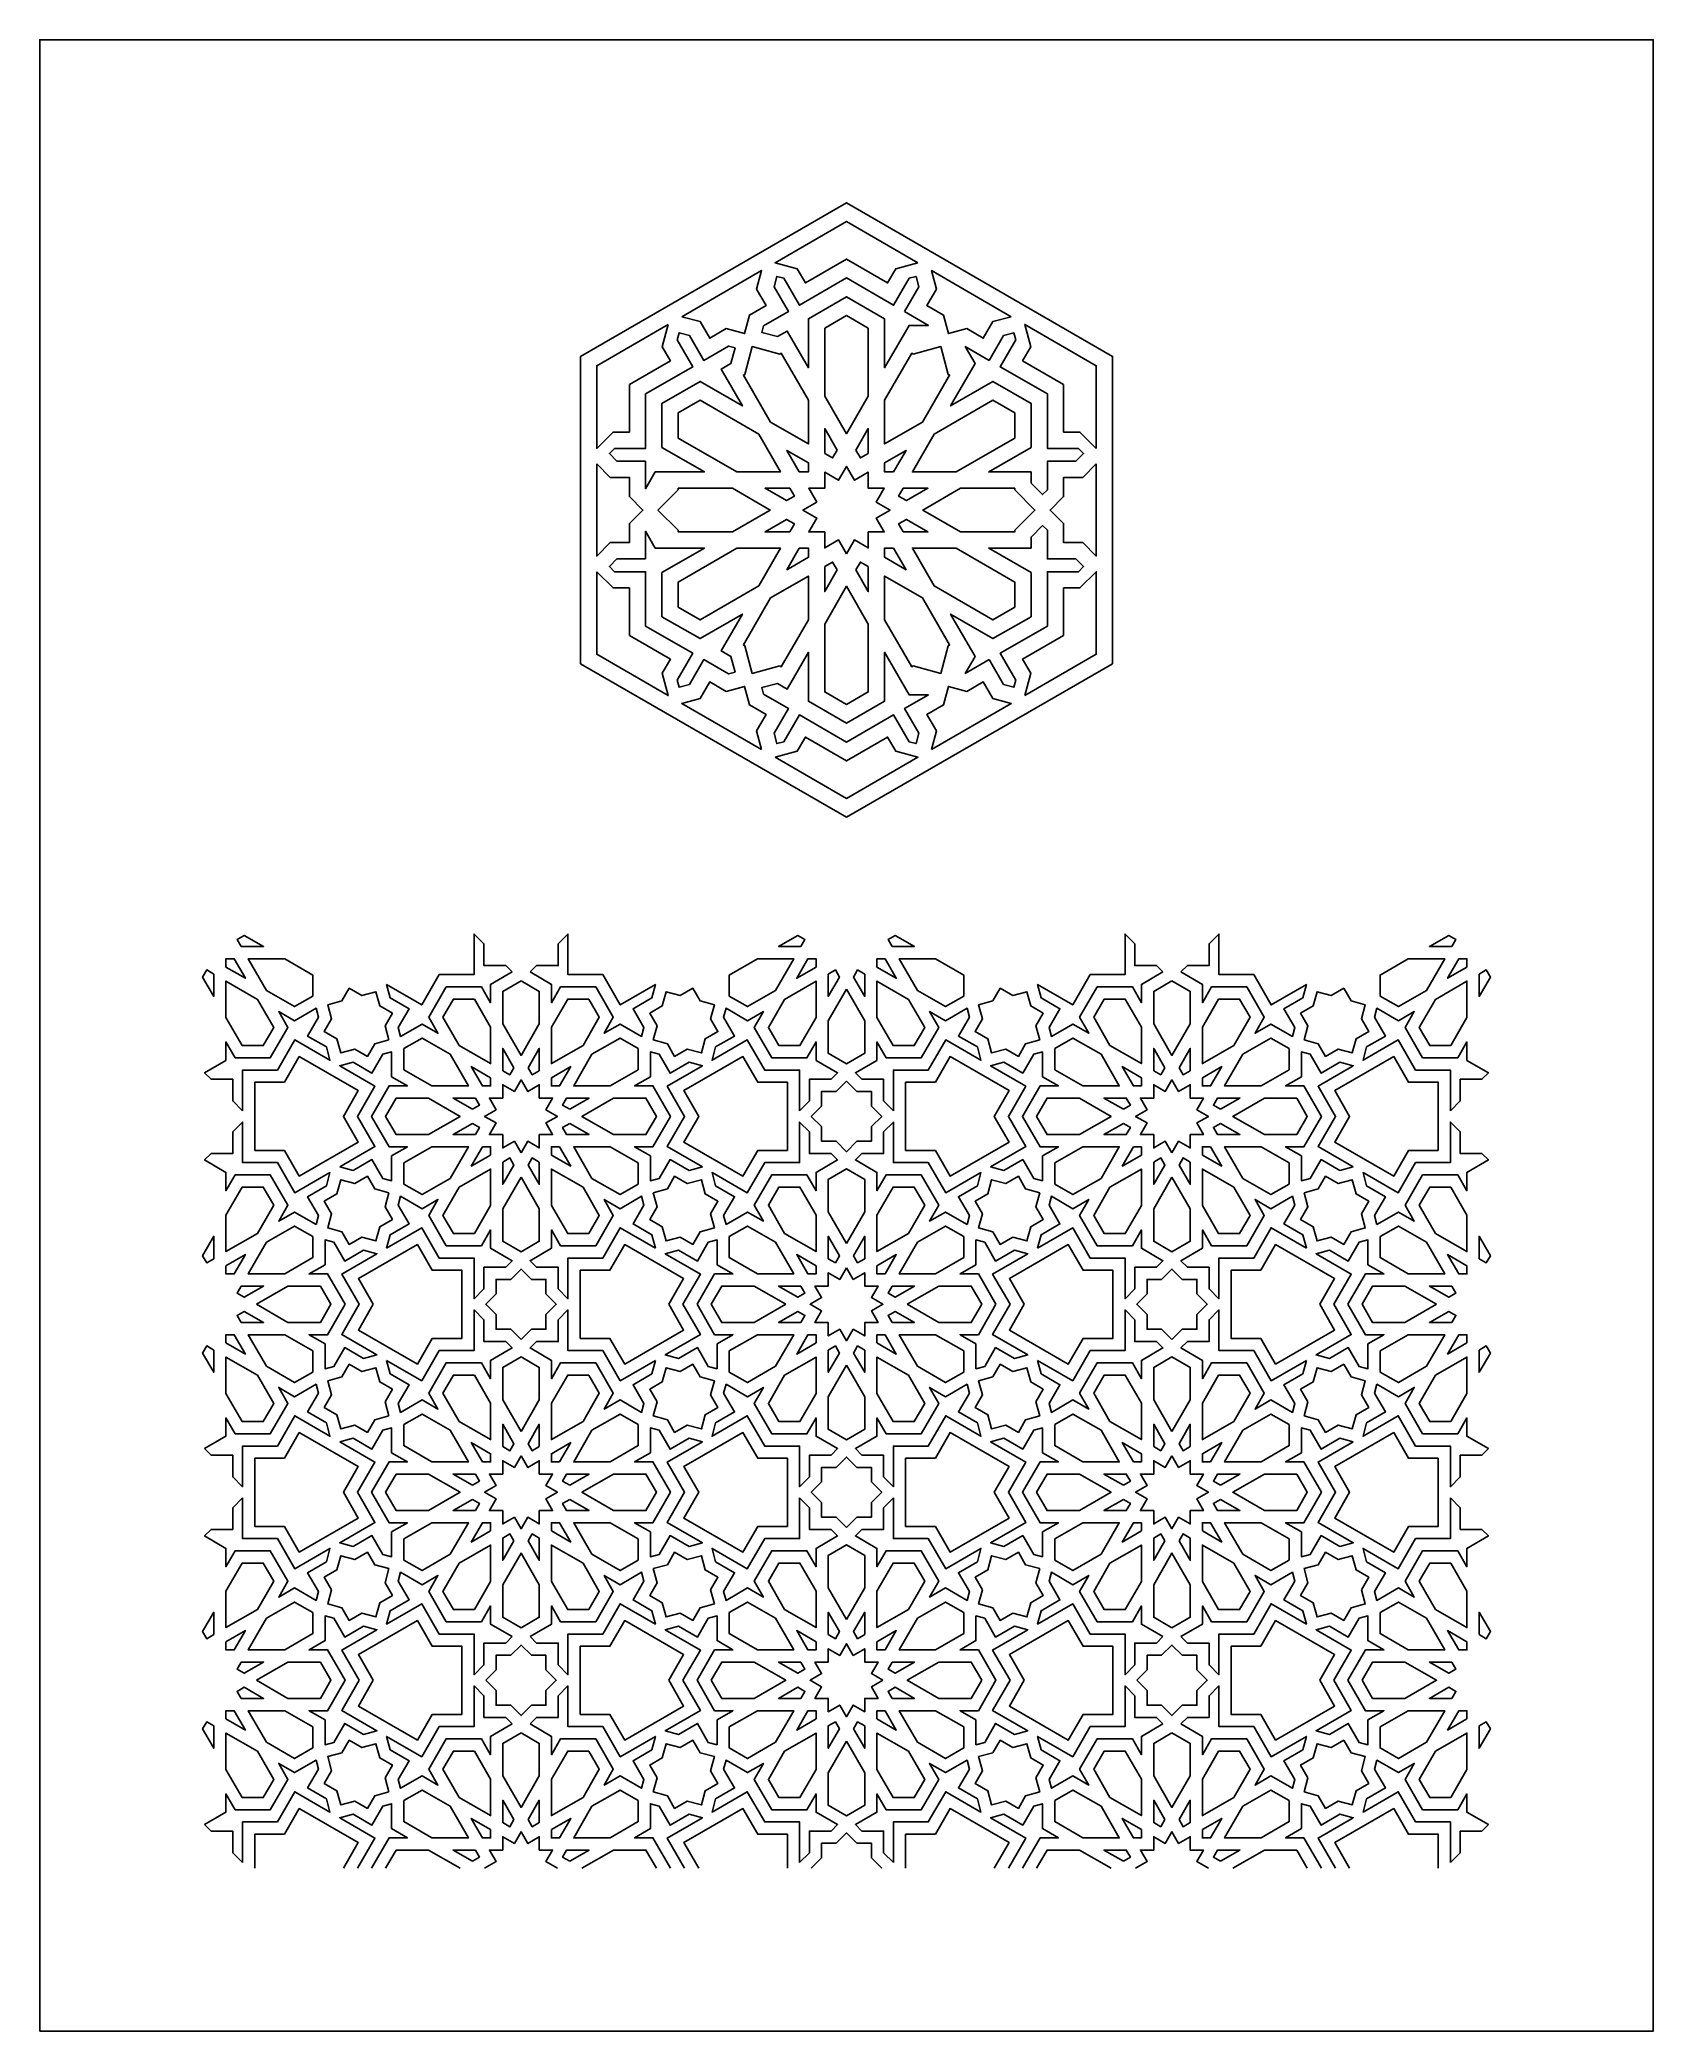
# Model space of a CAD drawing. Extents: x -2840 to -859, y 781 to 3225.
import ezdxf

# ---------------------------------------------------------------- set-up
doc = ezdxf.new("R2010")
doc.units = 0
doc.layers.add('LAYER_05', color=1, linetype='CONTINUOUS')

msp = doc.modelspace()

# ---------------------------------------------------------------- linework, layer by layer
at = {"layer": 'LAYER_05'}
for points in [[(-2840.5, 780.7), (-858.9, 780.7), (-858.9, 3225.4), (-2840.5, 3225.4)], [(-1849.7, 2270.9), (-1523, 2459.5), (-1523, 2836.8), (-1849.7, 3025.4), (-2176.4, 2836.8), (-2176.4, 2459.5)], [(-1761.9, 2951.6), (-1849.7, 3002.3), (-1937.5, 2951.6), (-1910.2, 2944.3), (-1900.2, 2926.9), (-1849.7, 2956.1), (-1799.2, 2926.9), (-1789.2, 2944.3)], [(-2052, 2885.5), (-2029.4, 2879.4), (-2017.7, 2859.1), (-1997.4, 2870.8), (-1974.8, 2864.8), (-1968.7, 2887.4), (-1948.4, 2899.1), (-1960.1, 2919.4), (-1954.1, 2942)], [(-1778.3, 2891.8), (-1760.7, 2922.2), (-1764.2, 2935), (-1772.9, 2932.6), (-1791.9, 2899.6), (-1849.7, 2933), (-1907.5, 2899.6), (-1926.6, 2932.6), (-1935.3, 2935), (-1938.7, 2922.2), (-1921.1, 2891.8), (-1951.5, 2874.2), (-1953.7, 2866.2), (-1934.4, 2861), (-1922.5, 2867.9), (-1896.5, 2822.8), (-1896.5, 2882.9), (-1849.7, 2909.9), (-1802.9, 2882.9), (-1802.9, 2822.8), (-1772.9, 2874.8), (-1749, 2874.8)], [(-1647.4, 2885.5), (-1670, 2879.4), (-1681.7, 2859.1), (-1702, 2870.8), (-1724.6, 2864.8), (-1730.7, 2887.4), (-1751, 2899.1), (-1739.3, 2919.4), (-1745.3, 2942)], [(-1849.7, 2886.8), (-1876.5, 2871.3), (-1876.5, 2788.1), (-1849.7, 2741.7), (-1822.9, 2788.1), (-1822.9, 2871.3)], [(-2068.6, 2875.9), (-2156.4, 2825.2), (-2156.4, 2723.8), (-2136.4, 2743.8), (-2116.4, 2743.8), (-2116.4, 2802.1), (-2065.9, 2831.3), (-2075.9, 2848.6)], [(-2096.4, 2708.1), (-2131.6, 2708.1), (-2140.9, 2717.5), (-2134.5, 2723.8), (-2096.4, 2723.8), (-2096.4, 2790.6), (-2038.6, 2823.9), (-2057.7, 2856.9), (-2055.3, 2865.6), (-2042.6, 2862.2), (-2025, 2831.8), (-1994.6, 2849.4), (-1986.6, 2847.2), (-1991.8, 2827.9), (-2003.6, 2821.1), (-1977.5, 2776), (-2029.6, 2806), (-2076.4, 2779), (-2076.4, 2725), (-2024.3, 2694.9), (-2084.5, 2694.9), (-2096.4, 2674.2)], [(-1674.4, 2831.8), (-1656.8, 2862.2), (-1644.1, 2865.6), (-1641.8, 2856.9), (-1660.8, 2823.9), (-1603, 2790.6), (-1603, 2723.8), (-1564.9, 2723.8), (-1558.5, 2717.5), (-1567.9, 2708.1), (-1603, 2708.1), (-1603, 2673), (-1608.9, 2667.1), (-1623, 2681.3), (-1623, 2694.9), (-1675.1, 2694.9), (-1623, 2725), (-1623, 2779), (-1669.8, 2806), (-1721.9, 2776), (-1691.8, 2828), (-1703.8, 2848.7)], [(-1543, 2723.8), (-1543, 2825.2), (-1630.8, 2875.9), (-1623.5, 2848.6), (-1633.5, 2831.3), (-1583, 2802.1), (-1583, 2743.8), (-1563, 2743.8)], [(-1974.6, 2814.7), (-1965.5, 2848.7), (-1931.5, 2839.6), (-1929.9, 2840.5), (-1896.5, 2782.8), (-1896.5, 2729.2), (-1942.9, 2756), (-1976.3, 2813.7)], [(-1767.9, 2839.6), (-1733.9, 2848.7), (-1724.8, 2814.7), (-1723.2, 2813.7), (-1756.5, 2756), (-1802.9, 2729.2), (-1802.9, 2782.8), (-1769.6, 2840.5)], [(-2056.4, 2767.5), (-2056.4, 2736.5), (-1984.3, 2694.9), (-1930.8, 2694.9), (-1957.5, 2741.3), (-2029.6, 2782.9)], [(-1643, 2767.5), (-1643, 2736.5), (-1715.1, 2694.9), (-1768.7, 2694.9), (-1741.9, 2741.3), (-1669.8, 2782.9)], [(-1861.3, 2721.7), (-1876.5, 2748.1), (-1876.5, 2717.6), (-1866.8, 2712.1)], [(-1838.2, 2721.7), (-1822.9, 2748.1), (-1822.9, 2717.6), (-1832.6, 2712.1)], [(-1907.7, 2694.9), (-1922.9, 2721.3), (-1896.5, 2706.1), (-1896.5, 2694.9)], [(-1791.8, 2694.9), (-1776.5, 2721.3), (-1802.9, 2706.1), (-1802.9, 2694.9)], [(-2156.4, 2704.7), (-2139.8, 2688.1), (-2116.4, 2688.1), (-2116.4, 2664.7), (-2099.8, 2648.1), (-2116.4, 2631.6), (-2116.4, 2608.1), (-2139.8, 2608.1), (-2156.4, 2591.6)], [(-1849.7, 2594.5), (-1859.5, 2611.5), (-1876.5, 2601.7), (-1876.5, 2621.3), (-1896.1, 2621.3), (-1886.3, 2638.3), (-1903.3, 2648.1), (-1886.3, 2657.9), (-1896.1, 2674.9), (-1876.5, 2674.9), (-1876.5, 2694.5), (-1859.5, 2684.7), (-1849.7, 2701.7), (-1839.9, 2684.7), (-1822.9, 2694.5), (-1822.9, 2674.9), (-1803.3, 2674.9), (-1813.1, 2657.9), (-1796.1, 2648.1), (-1813.1, 2638.3), (-1803.3, 2621.3), (-1822.9, 2621.3), (-1822.9, 2601.7), (-1839.9, 2611.5)], [(-1543, 2704.7), (-1559.6, 2688.1), (-1583, 2688.1), (-1583, 2664.7), (-1599.6, 2648.1), (-1583, 2631.6), (-1583, 2608.1), (-1559.6, 2608.1), (-1543, 2591.6)], [(-2056.4, 2623.3), (-2081.3, 2648.1), (-2056.4, 2673), (-2056.4, 2674.9), (-1989.7, 2674.9), (-1943.3, 2648.1), (-1989.7, 2621.3), (-2056.4, 2621.3)], [(-1919.2, 2674.9), (-1949.7, 2674.9), (-1923.3, 2659.7), (-1913.6, 2665.3)], [(-1780.2, 2674.9), (-1749.7, 2674.9), (-1776.1, 2659.7), (-1785.8, 2665.3)], [(-1643, 2673), (-1618.2, 2648.1), (-1643, 2623.3), (-1643, 2621.3), (-1709.7, 2621.3), (-1756.1, 2648.1), (-1709.7, 2674.9), (-1643, 2674.9)], [(-2096.4, 2588.1), (-2131.6, 2588.1), (-2140.9, 2578.8), (-2134.5, 2572.4), (-2096.4, 2572.4), (-2096.4, 2505.7), (-2038.6, 2472.3), (-2057.7, 2439.3), (-2055.3, 2430.6), (-2042.6, 2434), (-2025, 2464.5), (-1994.6, 2446.9), (-1986.6, 2449.1), (-1991.8, 2468.4), (-2003.6, 2475.2), (-1977.5, 2520.3), (-2029.6, 2490.2), (-2076.4, 2517.2), (-2076.4, 2571.3), (-2024.3, 2601.3), (-2084.5, 2601.3), (-2096.4, 2622)], [(-1919.2, 2621.3), (-1949.7, 2621.3), (-1923.3, 2636.6), (-1913.6, 2631)], [(-1780.2, 2621.3), (-1749.7, 2621.3), (-1776.1, 2636.6), (-1785.8, 2631)], [(-1674.4, 2464.5), (-1656.8, 2434), (-1644.1, 2430.6), (-1641.8, 2439.3), (-1660.8, 2472.3), (-1603, 2505.7), (-1603, 2572.4), (-1564.9, 2572.4), (-1558.5, 2578.8), (-1567.9, 2588.1), (-1603, 2588.1), (-1603, 2623.3), (-1608.9, 2629.1), (-1623, 2615), (-1623, 2601.3), (-1675.1, 2601.3), (-1623, 2571.3), (-1623, 2517.2), (-1669.8, 2490.2), (-1721.9, 2520.3), (-1691.8, 2468.2), (-1703.8, 2447.5)], [(-2056.4, 2528.8), (-2056.4, 2559.7), (-1984.3, 2601.3), (-1930.8, 2601.3), (-1957.5, 2554.9), (-2029.6, 2513.3)], [(-1907.7, 2601.3), (-1922.9, 2574.9), (-1896.5, 2590.2), (-1896.5, 2601.3)], [(-1791.8, 2601.3), (-1776.5, 2574.9), (-1802.9, 2590.2), (-1802.9, 2601.3)], [(-1643, 2528.8), (-1643, 2559.7), (-1715.1, 2601.3), (-1768.7, 2601.3), (-1741.9, 2554.9), (-1669.8, 2513.3)], [(-2156.4, 2572.4), (-2156.4, 2471.1), (-2068.6, 2420.4), (-2075.9, 2447.7), (-2065.9, 2465), (-2116.4, 2494.2), (-2116.4, 2552.4), (-2136.4, 2552.4)], [(-1931.5, 2456.7), (-1965.5, 2447.6), (-1974.6, 2481.5), (-1976.3, 2482.5), (-1942.9, 2540.3), (-1896.5, 2567.1), (-1896.5, 2513.5), (-1929.9, 2455.7)], [(-1861.3, 2574.5), (-1876.5, 2548.1), (-1876.5, 2578.6), (-1866.8, 2584.2)], [(-1838.2, 2574.5), (-1822.9, 2548.1), (-1822.9, 2578.6), (-1832.6, 2584.2)], [(-1724.8, 2481.5), (-1733.9, 2447.6), (-1767.9, 2456.7), (-1769.6, 2455.7), (-1802.9, 2513.5), (-1802.9, 2567.1), (-1756.5, 2540.3), (-1723.2, 2482.5)], [(-1630.8, 2420.4), (-1543, 2471.1), (-1543, 2572.4), (-1563, 2552.4), (-1583, 2552.4), (-1583, 2494.2), (-1633.5, 2465), (-1623.5, 2447.7)], [(-1849.7, 2409.5), (-1876.5, 2424.9), (-1876.5, 2508.1), (-1849.7, 2554.5), (-1822.9, 2508.1), (-1822.9, 2424.9)], [(-1749, 2421.4), (-1778.3, 2404.5), (-1760.7, 2374), (-1764.2, 2361.3), (-1772.9, 2363.6), (-1791.9, 2396.6), (-1849.7, 2363.3), (-1907.5, 2396.6), (-1926.6, 2363.6), (-1935.3, 2361.3), (-1938.7, 2374), (-1921.1, 2404.5), (-1951.5, 2422.1), (-1953.7, 2430.1), (-1934.4, 2435.2), (-1922.5, 2428.4), (-1896.5, 2473.5), (-1896.5, 2413.4), (-1849.7, 2386.4), (-1802.9, 2413.4), (-1802.9, 2473.5), (-1772.9, 2421.4)], [(-1954.1, 2354.2), (-1960.1, 2376.9), (-1948.4, 2397.2), (-1968.7, 2408.9), (-1974.8, 2431.5), (-1997.4, 2425.4), (-2017.7, 2437.2), (-2029.4, 2416.9), (-2052, 2410.8)], [(-1745.3, 2354.2), (-1739.3, 2376.9), (-1751, 2397.2), (-1730.7, 2408.9), (-1724.6, 2431.5), (-1702, 2425.4), (-1681.7, 2437.2), (-1670, 2416.9), (-1647.4, 2410.8)], [(-1937.5, 2344.7), (-1849.7, 2294), (-1761.9, 2344.7), (-1789.2, 2352), (-1799.2, 2369.3), (-1849.7, 2340.2), (-1900.2, 2369.3), (-1910.2, 2352)], [(-2260.4, 2081), (-2286.8, 2065.7), (-2286.8, 2043.2), (-2298.1, 2062.7), (-2341.2, 2062.7), (-2362.8, 2025.4), (-2351.5, 2005.8), (-2371, 2017.1), (-2397.4, 2001.9), (-2400.3, 2012.7), (-2386.9, 2035.8), (-2410.1, 2049.2), (-2414.5, 2065.6), (-2371.3, 2040.6), (-2349.9, 2077.7), (-2307.1, 2077.7), (-2307.1, 2127.6), (-2295.1, 2115.6), (-2295.1, 2088.9), (-2268.3, 2088.9)], [(-2238.4, 2081), (-2212.1, 2065.7), (-2212.1, 2043.2), (-2200.8, 2062.7), (-2157.6, 2062.7), (-2136.1, 2025.4), (-2147.3, 2005.8), (-2127.8, 2017.1), (-2101.4, 2001.9), (-2098.5, 2012.7), (-2111.9, 2035.8), (-2088.7, 2049.2), (-2084.4, 2065.6), (-2127.6, 2040.6), (-2149, 2077.7), (-2191.8, 2077.7), (-2191.8, 2127.6), (-2203.8, 2115.6), (-2203.8, 2088.9), (-2230.5, 2088.9)], [(-1461, 2081), (-1487.4, 2065.7), (-1487.4, 2043.2), (-1498.6, 2062.7), (-1541.8, 2062.7), (-1563.4, 2025.4), (-1552.1, 2005.8), (-1571.6, 2017.1), (-1598, 2001.9), (-1600.9, 2012.7), (-1587.5, 2035.8), (-1610.7, 2049.2), (-1615.1, 2065.6), (-1571.8, 2040.6), (-1550.4, 2077.7), (-1507.6, 2077.7), (-1507.6, 2127.6), (-1495.6, 2115.6), (-1495.6, 2088.9), (-1468.9, 2088.9)], [(-1439, 2081), (-1412.6, 2065.7), (-1412.6, 2043.2), (-1401.4, 2062.7), (-1358.2, 2062.7), (-1336.6, 2025.4), (-1347.9, 2005.8), (-1328.4, 2017.1), (-1302, 2001.9), (-1299.1, 2012.7), (-1312.5, 2035.8), (-1289.3, 2049.2), (-1284.9, 2065.6), (-1328.2, 2040.6), (-1349.6, 2077.7), (-1392.4, 2077.7), (-1392.4, 2127.6), (-1404.4, 2115.6), (-1404.4, 2088.9), (-1431.1, 2088.9)], [(-2593.1, 2112.2), (-2565.7, 2112.2), (-2589.4, 2125.9), (-2598.1, 2120.8)], [(-1905.8, 2112.2), (-1933.2, 2112.2), (-1909.4, 2125.9), (-1900.8, 2120.8)], [(-1793.6, 2112.2), (-1766.2, 2112.2), (-1790, 2125.9), (-1798.7, 2120.8)], [(-1106.3, 2112.2), (-1133.8, 2112.2), (-1110, 2125.9), (-1101.3, 2120.8)], [(-2626.8, 2078.5), (-2626.8, 2051), (-2640.5, 2074.8), (-2635.5, 2083.5)], [(-2611.8, 2087.1), (-2588, 2073.4), (-2601.7, 2097.2), (-2611.8, 2097.2)], [(-2562, 2058.4), (-2527.5, 2038.5), (-2505.2, 2051.4), (-2505.2, 2077.2), (-2539.7, 2097.2), (-2584.4, 2097.2)], [(-1936.8, 2058.4), (-1971.3, 2038.5), (-1993.7, 2051.4), (-1993.7, 2077.2), (-1959.2, 2097.2), (-1914.4, 2097.2)], [(-1887.1, 2087.1), (-1910.8, 2073.4), (-1897.1, 2097.2), (-1887.1, 2097.2)], [(-1872.1, 2078.5), (-1872.1, 2051), (-1858.4, 2074.8), (-1863.4, 2083.5)], [(-1827.3, 2078.5), (-1827.3, 2051), (-1841, 2074.8), (-1836, 2083.5)], [(-1812.3, 2087.1), (-1788.6, 2073.4), (-1802.3, 2097.2), (-1812.3, 2097.2)], [(-1762.6, 2058.4), (-1728.1, 2038.5), (-1705.7, 2051.4), (-1705.7, 2077.2), (-1740.2, 2097.2), (-1785, 2097.2)], [(-1137.4, 2058.4), (-1171.9, 2038.5), (-1194.3, 2051.4), (-1194.3, 2077.2), (-1159.7, 2097.2), (-1115, 2097.2)], [(-1087.7, 2087.1), (-1111.4, 2073.4), (-1097.7, 2097.2), (-1087.7, 2097.2)], [(-1072.7, 2078.5), (-1072.7, 2051), (-1058.9, 2074.8), (-1064, 2083.5)], [(-2611.8, 2025.1), (-2591.8, 1990.6), (-2566, 1990.6), (-2553.1, 2012.9), (-2573, 2047.4), (-2611.8, 2069.8)], [(-2411.8, 1997.5), (-2416.4, 2014.8), (-2407.4, 2030.3), (-2423, 2039.3), (-2427.6, 2056.7), (-2444.9, 2052), (-2460.5, 2061), (-2469.5, 2045.4), (-2486.8, 2040.8), (-2482.1, 2023.5), (-2491.1, 2007.9), (-2475.6, 1999), (-2470.9, 1981.6), (-2453.6, 1986.3), (-2438.1, 1977.3), (-2429.1, 1992.8)], [(-2249.4, 2070), (-2227.1, 2057.1), (-2227.1, 2017.2), (-2249.4, 1978.5), (-2271.8, 2017.2), (-2271.8, 2057.1)], [(-2087.1, 1997.5), (-2082.4, 2014.8), (-2091.4, 2030.3), (-2075.9, 2039.3), (-2071.2, 2056.7), (-2053.9, 2052), (-2038.4, 2061), (-2029.4, 2045.4), (-2012, 2040.8), (-2016.7, 2023.5), (-2007.7, 2007.9), (-2023.3, 1999), (-2027.9, 1981.6), (-2045.2, 1986.3), (-2060.8, 1977.3), (-2069.7, 1992.8)], [(-1887.1, 2025.1), (-1907, 1990.6), (-1932.8, 1990.6), (-1945.7, 2012.9), (-1925.8, 2047.4), (-1887.1, 2069.8)], [(-1849.7, 2059.8), (-1872.1, 2021), (-1872.1, 1981.2), (-1849.7, 1968.3), (-1827.3, 1981.2), (-1827.3, 2021)], [(-1812.3, 2025.1), (-1792.4, 1990.6), (-1766.6, 1990.6), (-1753.7, 2012.9), (-1773.6, 2047.4), (-1812.3, 2069.8)], [(-1612.3, 1997.5), (-1617, 2014.8), (-1608, 2030.3), (-1623.5, 2039.3), (-1628.2, 2056.7), (-1645.5, 2052), (-1661.1, 2061), (-1670, 2045.4), (-1687.4, 2040.8), (-1682.7, 2023.5), (-1691.7, 2007.9), (-1676.2, 1999), (-1671.5, 1981.6), (-1654.2, 1986.3), (-1638.6, 1977.3), (-1629.7, 1992.8)], [(-1450, 2070), (-1472.4, 2057.1), (-1472.4, 2017.2), (-1450, 1978.5), (-1427.6, 2017.2), (-1427.6, 2057.1)], [(-1287.7, 1997.5), (-1283, 2014.8), (-1292, 2030.3), (-1276.4, 2039.3), (-1271.8, 2056.7), (-1254.5, 2052), (-1238.9, 2061), (-1230, 2045.4), (-1212.6, 2040.8), (-1217.3, 2023.5), (-1208.3, 2007.9), (-1223.8, 1999), (-1228.5, 1981.6), (-1245.8, 1986.3), (-1261.4, 1977.3), (-1270.3, 1992.8)], [(-1087.7, 2025.1), (-1107.6, 1990.6), (-1133.4, 1990.6), (-1146.3, 2012.9), (-1126.4, 2047.4), (-1087.7, 2069.8)], [(-2591.5, 1910.7), (-2603.5, 1922.7), (-2603.5, 1949.4), (-2630.2, 1949.4), (-2638.2, 1957.3), (-2611.8, 1972.5), (-2611.8, 1995.1), (-2600.5, 1975.6), (-2557.4, 1975.6), (-2535.8, 2012.9), (-2547, 2032.4), (-2527.5, 2021.2), (-2501.1, 2036.4), (-2498.2, 2025.6), (-2511.6, 2002.4), (-2488.5, 1989.1), (-2484.1, 1972.7), (-2527.3, 1997.6), (-2548.7, 1960.6), (-2591.5, 1960.6)], [(-2286.8, 2013.2), (-2306.7, 2047.7), (-2332.5, 2047.7), (-2345.5, 2025.4), (-2325.5, 1990.8), (-2286.8, 1968.5)], [(-2212.1, 2013.2), (-2192.1, 2047.7), (-2166.3, 2047.7), (-2153.4, 2025.4), (-2173.3, 1990.8), (-2212.1, 1968.5)], [(-1907.3, 1910.7), (-1895.3, 1922.7), (-1895.3, 1949.4), (-1868.6, 1949.4), (-1860.7, 1957.3), (-1887.1, 1972.5), (-1887.1, 1995.1), (-1898.3, 1975.6), (-1941.5, 1975.6), (-1963.1, 2012.9), (-1951.8, 2032.4), (-1971.3, 2021.2), (-1997.7, 2036.4), (-2000.6, 2025.6), (-1987.2, 2002.4), (-2010.4, 1989.1), (-2014.8, 1972.7), (-1971.6, 1997.6), (-1950.1, 1960.6), (-1907.3, 1960.6)], [(-1792.1, 1910.7), (-1804.1, 1922.7), (-1804.1, 1949.4), (-1830.8, 1949.4), (-1838.7, 1957.3), (-1812.3, 1972.5), (-1812.3, 1995.1), (-1801.1, 1975.6), (-1757.9, 1975.6), (-1736.4, 2012.9), (-1747.6, 2032.4), (-1728.1, 2021.2), (-1701.7, 2036.4), (-1698.8, 2025.6), (-1712.2, 2002.4), (-1689, 1989.1), (-1684.6, 1972.7), (-1727.9, 1997.6), (-1749.3, 1960.6), (-1792.1, 1960.6)], [(-1487.4, 2013.2), (-1507.3, 2047.7), (-1533.1, 2047.7), (-1546, 2025.4), (-1526.1, 1990.8), (-1487.4, 1968.5)], [(-1412.6, 2013.2), (-1392.7, 2047.7), (-1366.9, 2047.7), (-1354, 2025.4), (-1373.9, 1990.8), (-1412.6, 1968.5)], [(-1107.9, 1910.7), (-1095.9, 1922.7), (-1095.9, 1949.4), (-1069.2, 1949.4), (-1061.3, 1957.3), (-1087.7, 1972.5), (-1087.7, 1995.1), (-1098.9, 1975.6), (-1142.1, 1975.6), (-1163.6, 2012.9), (-1152.4, 2032.4), (-1171.9, 2021.2), (-1198.3, 2036.4), (-1201.2, 2025.6), (-1187.8, 2002.4), (-1211, 1989.1), (-1215.3, 1972.7), (-1172.1, 1997.6), (-1150.7, 1960.6), (-1107.9, 1960.6)], [(-2472.1, 1841.7), (-2428.9, 1866.7), (-2450.3, 1903.7), (-2428.9, 1940.8), (-2472.1, 1965.8), (-2455.7, 1970.2), (-2432.6, 1956.8), (-2419.2, 1980), (-2408.4, 1982.9), (-2408.4, 1952.4), (-2388.9, 1941.1), (-2411.4, 1941.1), (-2433, 1903.7), (-2411.4, 1866.4), (-2388.9, 1866.4), (-2408.4, 1855.1), (-2408.4, 1824.6), (-2419.2, 1827.5), (-2432.6, 1850.7), (-2455.7, 1837.3)], [(-2336.5, 1979.9), (-2371, 1999.8), (-2393.4, 1986.9), (-2393.4, 1961), (-2358.9, 1941.1), (-2314.1, 1941.1)], [(-2258.1, 1963.5), (-2271.8, 1987.2), (-2271.8, 1959.8), (-2263.1, 1954.8)], [(-2240.8, 1963.5), (-2227.1, 1987.2), (-2227.1, 1959.8), (-2235.7, 1954.8)], [(-2162.3, 1979.9), (-2127.8, 1999.8), (-2105.5, 1986.9), (-2105.5, 1961), (-2140, 1941.1), (-2184.7, 1941.1)], [(-2026.7, 1841.7), (-2069.9, 1866.7), (-2048.5, 1903.7), (-2069.9, 1940.8), (-2026.7, 1965.8), (-2043.1, 1970.2), (-2066.3, 1956.8), (-2079.6, 1980), (-2090.5, 1982.9), (-2090.5, 1952.4), (-2110, 1941.1), (-2087.4, 1941.1), (-2065.9, 1903.7), (-2087.4, 1866.4), (-2110, 1866.4), (-2090.5, 1855.1), (-2090.5, 1824.6), (-2079.6, 1827.5), (-2066.3, 1850.7), (-2043.1, 1837.3)], [(-1672.7, 1841.7), (-1629.5, 1866.7), (-1650.9, 1903.7), (-1629.5, 1940.8), (-1672.7, 1965.8), (-1656.3, 1970.2), (-1633.2, 1956.8), (-1619.8, 1980), (-1609, 1982.9), (-1609, 1952.4), (-1589.5, 1941.1), (-1612, 1941.1), (-1633.6, 1903.7), (-1612, 1866.4), (-1589.5, 1866.4), (-1609, 1855.1), (-1609, 1824.6), (-1619.8, 1827.5), (-1633.2, 1850.7), (-1656.3, 1837.3)], [(-1537.1, 1979.9), (-1571.6, 1999.8), (-1594, 1986.9), (-1594, 1961), (-1559.5, 1941.1), (-1514.7, 1941.1)], [(-1458.7, 1963.5), (-1472.4, 1987.2), (-1472.4, 1959.8), (-1463.7, 1954.8)], [(-1441.3, 1963.5), (-1427.6, 1987.2), (-1427.6, 1959.8), (-1436.3, 1954.8)], [(-1362.9, 1979.9), (-1328.4, 1999.8), (-1306, 1986.9), (-1306, 1961), (-1340.5, 1941.1), (-1385.3, 1941.1)], [(-1227.3, 1841.7), (-1270.5, 1866.7), (-1249.1, 1903.7), (-1270.5, 1940.8), (-1227.3, 1965.8), (-1243.7, 1970.2), (-1266.8, 1956.8), (-1280.2, 1980), (-1291, 1982.9), (-1291, 1952.4), (-1310.5, 1941.1), (-1288, 1941.1), (-1266.4, 1903.7), (-1288, 1866.4), (-1310.5, 1866.4), (-1291, 1855.1), (-1291, 1824.6), (-1280.2, 1827.5), (-1266.8, 1850.7), (-1243.7, 1837.3)], [(-2576.5, 1861.9), (-2540, 1861.9), (-2521.8, 1830.4), (-2449.4, 1872.2), (-2467.6, 1903.7), (-2449.4, 1935.3), (-2521.8, 1977.1), (-2540, 1945.6), (-2576.5, 1945.6)], [(-2286.8, 1951.2), (-2310.5, 1964.9), (-2296.8, 1941.1), (-2286.8, 1941.1)], [(-2212.1, 1951.2), (-2188.3, 1964.9), (-2202, 1941.1), (-2212.1, 1941.1)], [(-1922.3, 1861.9), (-1958.8, 1861.9), (-1977, 1830.4), (-2049.5, 1872.2), (-2031.2, 1903.7), (-2049.5, 1935.3), (-1977, 1977.1), (-1958.8, 1945.6), (-1922.3, 1945.6)], [(-1777.1, 1861.9), (-1740.6, 1861.9), (-1722.4, 1830.4), (-1650, 1872.2), (-1668.2, 1903.7), (-1650, 1935.3), (-1722.4, 1977.1), (-1740.6, 1945.6), (-1777.1, 1945.6)], [(-1487.4, 1951.2), (-1511.1, 1964.9), (-1497.4, 1941.1), (-1487.4, 1941.1)], [(-1412.6, 1951.2), (-1388.9, 1964.9), (-1402.6, 1941.1), (-1412.6, 1941.1)], [(-1122.9, 1861.9), (-1159.4, 1861.9), (-1177.6, 1830.4), (-1250, 1872.2), (-1231.8, 1903.7), (-1250, 1935.3), (-1177.6, 1977.1), (-1159.4, 1945.6), (-1122.9, 1945.6)], [(-2249.4, 1859), (-2257.6, 1873.2), (-2271.8, 1865), (-2271.8, 1881.4), (-2288.2, 1881.4), (-2280, 1895.6), (-2294.2, 1903.7), (-2280, 1911.9), (-2288.2, 1926.1), (-2271.8, 1926.1), (-2271.8, 1942.5), (-2257.6, 1934.3), (-2249.4, 1948.5), (-2241.2, 1934.3), (-2227.1, 1942.5), (-2227.1, 1926.1), (-2210.7, 1926.1), (-2218.9, 1911.9), (-2204.7, 1903.7), (-2218.9, 1895.6), (-2210.7, 1881.4), (-2227.1, 1881.4), (-2227.1, 1865), (-2241.2, 1873.2)], [(-1849.7, 1947.1), (-1862.4, 1934.4), (-1880.3, 1934.4), (-1880.3, 1916.4), (-1893, 1903.7), (-1880.3, 1891.1), (-1880.3, 1873.1), (-1862.4, 1873.1), (-1849.7, 1860.4), (-1837, 1873.1), (-1819.1, 1873.1), (-1819.1, 1891.1), (-1806.4, 1903.7), (-1819.1, 1916.4), (-1819.1, 1934.4), (-1837, 1934.4)], [(-1450, 1859), (-1441.8, 1873.2), (-1427.6, 1865), (-1427.6, 1881.4), (-1411.3, 1881.4), (-1419.4, 1895.6), (-1405.3, 1903.7), (-1419.4, 1911.9), (-1411.3, 1926.1), (-1427.6, 1926.1), (-1427.6, 1942.5), (-1441.8, 1934.3), (-1450, 1948.5), (-1458.2, 1934.3), (-1472.4, 1942.5), (-1472.4, 1926.1), (-1488.7, 1926.1), (-1480.6, 1911.9), (-1494.7, 1903.7), (-1480.6, 1895.6), (-1488.7, 1881.4), (-1472.4, 1881.4), (-1472.4, 1865), (-1458.2, 1873.2)], [(-2362.9, 1926.1), (-2402.7, 1926.1), (-2415.7, 1903.7), (-2402.7, 1881.4), (-2362.9, 1881.4), (-2324.2, 1903.7)], [(-2309.2, 1912.4), (-2332.9, 1926.1), (-2305.5, 1926.1), (-2300.5, 1917.4)], [(-2189.7, 1912.4), (-2165.9, 1926.1), (-2193.4, 1926.1), (-2198.4, 1917.4)], [(-2135.9, 1926.1), (-2096.1, 1926.1), (-2083.2, 1903.7), (-2096.1, 1881.4), (-2135.9, 1881.4), (-2174.7, 1903.7)], [(-1563.5, 1926.1), (-1603.3, 1926.1), (-1616.2, 1903.7), (-1603.3, 1881.4), (-1563.5, 1881.4), (-1524.7, 1903.7)], [(-1509.7, 1912.4), (-1533.5, 1926.1), (-1506.1, 1926.1), (-1501, 1917.4)], [(-1390.3, 1912.4), (-1366.5, 1926.1), (-1393.9, 1926.1), (-1399, 1917.4)], [(-1336.5, 1926.1), (-1296.7, 1926.1), (-1283.8, 1903.7), (-1296.7, 1881.4), (-1336.5, 1881.4), (-1375.3, 1903.7)], [(-2501.1, 1771.1), (-2527.5, 1786.3), (-2547, 1775.1), (-2535.8, 1794.6), (-2557.4, 1831.9), (-2600.5, 1831.9), (-2611.8, 1812.4), (-2611.8, 1835), (-2638.2, 1850.2), (-2630.2, 1858.1), (-2603.5, 1858.1), (-2603.5, 1884.8), (-2591.5, 1896.8), (-2591.5, 1846.9), (-2548.7, 1846.9), (-2527.3, 1809.9), (-2484.1, 1834.8), (-2488.5, 1818.4), (-2511.6, 1805.1), (-2498.2, 1781.9)], [(-2309.2, 1895.1), (-2332.9, 1881.4), (-2305.5, 1881.4), (-2300.5, 1890.1)], [(-2189.7, 1895.1), (-2165.9, 1881.4), (-2193.4, 1881.4), (-2198.4, 1890.1)], [(-1997.7, 1771.1), (-1971.3, 1786.3), (-1951.8, 1775.1), (-1963.1, 1794.6), (-1941.5, 1831.9), (-1898.3, 1831.9), (-1887.1, 1812.4), (-1887.1, 1835), (-1860.7, 1850.2), (-1868.6, 1858.1), (-1895.3, 1858.1), (-1895.3, 1884.8), (-1907.3, 1896.8), (-1907.3, 1846.9), (-1950.1, 1846.9), (-1971.6, 1809.9), (-2014.8, 1834.8), (-2010.4, 1818.4), (-1987.2, 1805.1), (-2000.6, 1781.9)], [(-1701.7, 1771.1), (-1728.1, 1786.3), (-1747.6, 1775.1), (-1736.4, 1794.6), (-1757.9, 1831.9), (-1801.1, 1831.9), (-1812.3, 1812.4), (-1812.3, 1835), (-1838.7, 1850.2), (-1830.8, 1858.1), (-1804.1, 1858.1), (-1804.1, 1884.8), (-1792.1, 1896.8), (-1792.1, 1846.9), (-1749.3, 1846.9), (-1727.9, 1809.9), (-1684.6, 1834.8), (-1689, 1818.4), (-1712.2, 1805.1), (-1698.8, 1781.9)], [(-1509.7, 1895.1), (-1533.5, 1881.4), (-1506.1, 1881.4), (-1501, 1890.1)], [(-1390.3, 1895.1), (-1366.5, 1881.4), (-1393.9, 1881.4), (-1399, 1890.1)], [(-1198.3, 1771.1), (-1171.9, 1786.3), (-1152.4, 1775.1), (-1163.6, 1794.6), (-1142.1, 1831.9), (-1098.9, 1831.9), (-1087.7, 1812.4), (-1087.7, 1835), (-1061.3, 1850.2), (-1069.2, 1858.1), (-1095.9, 1858.1), (-1095.9, 1884.8), (-1107.9, 1896.8), (-1107.9, 1846.9), (-1150.7, 1846.9), (-1172.1, 1809.9), (-1215.3, 1834.8), (-1211, 1818.4), (-1187.8, 1805.1), (-1201.2, 1781.9)], [(-2358.9, 1866.4), (-2393.4, 1846.5), (-2393.4, 1820.6), (-2371, 1807.7), (-2336.5, 1827.6), (-2314.1, 1866.4)], [(-2296.8, 1866.4), (-2310.5, 1842.6), (-2286.8, 1856.3), (-2286.8, 1866.4)], [(-2202, 1866.4), (-2188.3, 1842.6), (-2212.1, 1856.3), (-2212.1, 1866.4)], [(-2140, 1866.4), (-2105.5, 1846.5), (-2105.5, 1820.6), (-2127.8, 1807.7), (-2162.3, 1827.6), (-2184.7, 1866.4)], [(-1559.5, 1866.4), (-1594, 1846.5), (-1594, 1820.6), (-1571.6, 1807.7), (-1537.1, 1827.6), (-1514.7, 1866.4)], [(-1497.4, 1866.4), (-1511.1, 1842.6), (-1487.4, 1856.3), (-1487.4, 1866.4)], [(-1402.6, 1866.4), (-1388.9, 1842.6), (-1412.6, 1856.3), (-1412.6, 1866.4)], [(-1340.5, 1866.4), (-1306, 1846.5), (-1306, 1820.6), (-1328.4, 1807.7), (-1362.9, 1827.6), (-1385.3, 1866.4)], [(-2325.5, 1816.7), (-2345.5, 1782.1), (-2332.5, 1759.8), (-2306.7, 1759.8), (-2286.8, 1794.3), (-2286.8, 1839)], [(-2271.8, 1847.7), (-2271.8, 1820.3), (-2258.1, 1844), (-2263.1, 1852.7)], [(-2227.1, 1847.7), (-2227.1, 1820.3), (-2240.8, 1844), (-2235.7, 1852.7)], [(-2173.3, 1816.7), (-2153.4, 1782.1), (-2166.3, 1759.8), (-2192.1, 1759.8), (-2212.1, 1794.3), (-2212.1, 1839)], [(-1849.7, 1747.7), (-1872.1, 1786.5), (-1872.1, 1826.3), (-1849.7, 1839.2), (-1827.3, 1826.3), (-1827.3, 1786.5)], [(-1526.1, 1816.7), (-1546, 1782.1), (-1533.1, 1759.8), (-1507.3, 1759.8), (-1487.4, 1794.3), (-1487.4, 1839)], [(-1472.4, 1847.7), (-1472.4, 1820.3), (-1458.7, 1844), (-1463.7, 1852.7)], [(-1427.6, 1847.7), (-1427.6, 1820.3), (-1441.3, 1844), (-1436.3, 1852.7)], [(-1373.9, 1816.7), (-1354, 1782.1), (-1366.9, 1759.8), (-1392.7, 1759.8), (-1412.6, 1794.3), (-1412.6, 1839)], [(-2611.8, 1782.4), (-2591.8, 1816.9), (-2566, 1816.9), (-2553.1, 1794.6), (-2573, 1760.1), (-2611.8, 1737.7)], [(-2411.8, 1810), (-2429.1, 1814.7), (-2438.1, 1830.2), (-2453.6, 1821.2), (-2470.9, 1825.9), (-2475.6, 1808.5), (-2491.1, 1799.6), (-2482.1, 1784), (-2486.8, 1766.7), (-2469.5, 1762.1), (-2460.5, 1746.5), (-2444.9, 1755.5), (-2427.6, 1750.8), (-2423, 1768.2), (-2407.4, 1777.2), (-2416.4, 1792.7)], [(-2249.4, 1829), (-2227.1, 1790.3), (-2227.1, 1750.4), (-2249.4, 1737.5), (-2271.8, 1750.4), (-2271.8, 1790.3)], [(-2087.1, 1810), (-2069.7, 1814.7), (-2060.8, 1830.2), (-2045.2, 1821.2), (-2027.9, 1825.9), (-2023.3, 1808.5), (-2007.7, 1799.6), (-2016.7, 1784), (-2012, 1766.7), (-2029.4, 1762.1), (-2038.4, 1746.5), (-2053.9, 1755.5), (-2071.2, 1750.8), (-2075.9, 1768.2), (-2091.4, 1777.2), (-2082.4, 1792.7)], [(-1887.1, 1782.4), (-1907, 1816.9), (-1932.8, 1816.9), (-1945.7, 1794.6), (-1925.8, 1760.1), (-1887.1, 1737.7)], [(-1812.3, 1782.4), (-1792.4, 1816.9), (-1766.6, 1816.9), (-1753.7, 1794.6), (-1773.6, 1760.1), (-1812.3, 1737.7)], [(-1612.3, 1810), (-1629.7, 1814.7), (-1638.6, 1830.2), (-1654.2, 1821.2), (-1671.5, 1825.9), (-1676.2, 1808.5), (-1691.7, 1799.6), (-1682.7, 1784), (-1687.4, 1766.7), (-1670, 1762.1), (-1661.1, 1746.5), (-1645.5, 1755.5), (-1628.2, 1750.8), (-1623.5, 1768.2), (-1608, 1777.2), (-1617, 1792.7)], [(-1450, 1829), (-1472.4, 1790.3), (-1472.4, 1750.4), (-1450, 1737.5), (-1427.6, 1750.4), (-1427.6, 1790.3)], [(-1287.7, 1810), (-1270.3, 1814.7), (-1261.4, 1830.2), (-1245.8, 1821.2), (-1228.5, 1825.9), (-1223.8, 1808.5), (-1208.3, 1799.6), (-1217.3, 1784), (-1212.6, 1766.7), (-1230, 1762.1), (-1238.9, 1746.5), (-1254.5, 1755.5), (-1271.8, 1750.8), (-1276.4, 1768.2), (-1292, 1777.2), (-1283, 1792.7)], [(-1087.7, 1782.4), (-1107.6, 1816.9), (-1133.4, 1816.9), (-1146.3, 1794.6), (-1126.4, 1760.1), (-1087.7, 1737.7)], [(-2414.5, 1741.9), (-2410.1, 1758.3), (-2386.9, 1771.7), (-2400.3, 1794.8), (-2397.4, 1805.6), (-2371, 1790.4), (-2351.5, 1801.7), (-2362.8, 1782.1), (-2341.2, 1744.8), (-2298.1, 1744.8), (-2286.8, 1764.3), (-2286.8, 1741.8), (-2260.4, 1726.5), (-2268.3, 1718.6), (-2295.1, 1718.6), (-2295.1, 1691.9), (-2307.1, 1679.9), (-2307.1, 1729.8), (-2349.9, 1729.8), (-2371.3, 1766.9)], [(-2084.4, 1741.9), (-2088.7, 1758.3), (-2111.9, 1771.7), (-2098.5, 1794.8), (-2101.4, 1805.6), (-2127.8, 1790.4), (-2147.3, 1801.7), (-2136.1, 1782.1), (-2157.6, 1744.8), (-2200.8, 1744.8), (-2212.1, 1764.3), (-2212.1, 1741.8), (-2238.4, 1726.5), (-2230.5, 1718.6), (-2203.8, 1718.6), (-2203.8, 1691.9), (-2191.8, 1679.9), (-2191.8, 1729.8), (-2149, 1729.8), (-2127.6, 1766.9)], [(-1615.1, 1741.9), (-1610.7, 1758.3), (-1587.5, 1771.7), (-1600.9, 1794.8), (-1598, 1805.6), (-1571.6, 1790.4), (-1552.1, 1801.7), (-1563.4, 1782.1), (-1541.8, 1744.8), (-1498.6, 1744.8), (-1487.4, 1764.3), (-1487.4, 1741.8), (-1461, 1726.5), (-1468.9, 1718.6), (-1495.6, 1718.6), (-1495.6, 1691.9), (-1507.6, 1679.9), (-1507.6, 1729.8), (-1550.4, 1729.8), (-1571.8, 1766.9)], [(-1284.9, 1741.9), (-1289.3, 1758.3), (-1312.5, 1771.7), (-1299.1, 1794.8), (-1302, 1805.6), (-1328.4, 1790.4), (-1347.9, 1801.7), (-1336.6, 1782.1), (-1358.2, 1744.8), (-1401.4, 1744.8), (-1412.6, 1764.3), (-1412.6, 1741.8), (-1439, 1726.5), (-1431.1, 1718.6), (-1404.4, 1718.6), (-1404.4, 1691.9), (-1392.4, 1679.9), (-1392.4, 1729.8), (-1349.6, 1729.8), (-1328.2, 1766.9)], [(-2562, 1749.1), (-2527.5, 1769), (-2505.2, 1756.1), (-2505.2, 1730.3), (-2539.7, 1710.3), (-2584.4, 1710.3)], [(-1936.8, 1749.1), (-1971.3, 1769), (-1993.7, 1756.1), (-1993.7, 1730.3), (-1959.2, 1710.3), (-1914.4, 1710.3)], [(-1762.6, 1749.1), (-1728.1, 1769), (-1705.7, 1756.1), (-1705.7, 1730.3), (-1740.2, 1710.3), (-1785, 1710.3)], [(-1137.4, 1749.1), (-1171.9, 1769), (-1194.3, 1756.1), (-1194.3, 1730.3), (-1159.7, 1710.3), (-1115, 1710.3)], [(-2626.8, 1729), (-2626.8, 1756.5), (-2640.5, 1732.7), (-2635.5, 1724)], [(-2465.6, 1673), (-2487.1, 1635.6), (-2509.7, 1635.6), (-2490.2, 1624.3), (-2490.2, 1593.9), (-2479.3, 1596.8), (-2466, 1619.9), (-2442.8, 1606.6), (-2426.4, 1610.9), (-2469.7, 1635.9), (-2448.2, 1673), (-2469.7, 1710.1), (-2426.4, 1735), (-2442.8, 1739.4), (-2466, 1726), (-2479.3, 1749.2), (-2490.2, 1752.1), (-2490.2, 1721.6), (-2509.7, 1710.3), (-2487.1, 1710.3)], [(-2430.9, 1673), (-2449.2, 1704.6), (-2376.8, 1746.4), (-2358.5, 1714.8), (-2322.1, 1714.8), (-2322.1, 1631.2), (-2358.5, 1631.2), (-2376.8, 1599.6), (-2449.2, 1641.4)], [(-2067.9, 1673), (-2049.7, 1704.6), (-2122.1, 1746.4), (-2140.3, 1714.8), (-2176.8, 1714.8), (-2176.8, 1631.2), (-2140.3, 1631.2), (-2122.1, 1599.6), (-2049.7, 1641.4)], [(-2033.3, 1673), (-2011.7, 1635.6), (-1989.2, 1635.6), (-2008.7, 1624.3), (-2008.7, 1593.9), (-2019.5, 1596.8), (-2032.9, 1619.9), (-2056, 1606.6), (-2072.4, 1610.9), (-2029.2, 1635.9), (-2050.6, 1673), (-2029.2, 1710.1), (-2072.4, 1735), (-2056, 1739.4), (-2032.9, 1726), (-2019.5, 1749.2), (-2008.7, 1752.1), (-2008.7, 1721.6), (-1989.2, 1710.3), (-2011.7, 1710.3)], [(-1872.1, 1729), (-1872.1, 1756.5), (-1858.4, 1732.7), (-1863.4, 1724)], [(-1827.3, 1729), (-1827.3, 1756.5), (-1841, 1732.7), (-1836, 1724)], [(-1666.1, 1673), (-1687.7, 1635.6), (-1710.2, 1635.6), (-1690.7, 1624.3), (-1690.7, 1593.9), (-1679.9, 1596.8), (-1666.6, 1619.9), (-1643.4, 1606.6), (-1627, 1610.9), (-1670.2, 1635.9), (-1648.8, 1673), (-1670.2, 1710.1), (-1627, 1735), (-1643.4, 1739.4), (-1666.6, 1726), (-1679.9, 1749.2), (-1690.7, 1752.1), (-1690.7, 1721.6), (-1710.2, 1710.3), (-1687.7, 1710.3)], [(-1631.5, 1673), (-1649.7, 1704.6), (-1577.3, 1746.4), (-1559.1, 1714.8), (-1522.6, 1714.8), (-1522.6, 1631.2), (-1559.1, 1631.2), (-1577.3, 1599.6), (-1649.7, 1641.4)], [(-1268.5, 1673), (-1250.3, 1704.6), (-1322.7, 1746.4), (-1340.9, 1714.8), (-1377.4, 1714.8), (-1377.4, 1631.2), (-1340.9, 1631.2), (-1322.7, 1599.6), (-1250.3, 1641.4)], [(-1233.8, 1673), (-1212.3, 1635.6), (-1189.7, 1635.6), (-1209.3, 1624.3), (-1209.3, 1593.9), (-1220.1, 1596.8), (-1233.4, 1619.9), (-1256.6, 1606.6), (-1273, 1610.9), (-1229.8, 1635.9), (-1251.2, 1673), (-1229.8, 1710.1), (-1273, 1735), (-1256.6, 1739.4), (-1233.4, 1726), (-1220.1, 1749.2), (-1209.3, 1752.1), (-1209.3, 1721.6), (-1189.7, 1710.3), (-1212.3, 1710.3)], [(-1072.7, 1729), (-1072.7, 1756.5), (-1058.9, 1732.7), (-1064, 1724)], [(-2611.8, 1720.4), (-2588, 1734.1), (-2601.7, 1710.3), (-2611.8, 1710.3)], [(-2249.4, 1629.7), (-2236.7, 1642.3), (-2218.8, 1642.3), (-2218.8, 1660.3), (-2206.1, 1673), (-2218.8, 1685.7), (-2218.8, 1703.6), (-2236.7, 1703.6), (-2249.4, 1716.3), (-2262.1, 1703.6), (-2280.1, 1703.6), (-2280.1, 1685.7), (-2292.7, 1673), (-2280.1, 1660.3), (-2280.1, 1642.3), (-2262.1, 1642.3)], [(-1887.1, 1720.4), (-1910.8, 1734.1), (-1897.1, 1710.3), (-1887.1, 1710.3)], [(-1849.7, 1717.7), (-1857.9, 1703.5), (-1872.1, 1711.7), (-1872.1, 1695.3), (-1888.5, 1695.3), (-1880.3, 1681.2), (-1894.4, 1673), (-1880.3, 1664.8), (-1888.5, 1650.6), (-1872.1, 1650.6), (-1872.1, 1634.2), (-1857.9, 1642.4), (-1849.7, 1628.2), (-1841.5, 1642.4), (-1827.3, 1634.2), (-1827.3, 1650.6), (-1811, 1650.6), (-1819.2, 1664.8), (-1805, 1673), (-1819.2, 1681.2), (-1811, 1695.3), (-1827.3, 1695.3), (-1827.3, 1711.7), (-1841.5, 1703.5)], [(-1812.3, 1720.4), (-1788.6, 1734.1), (-1802.3, 1710.3), (-1812.3, 1710.3)], [(-1450, 1629.7), (-1462.7, 1642.3), (-1480.6, 1642.3), (-1480.6, 1660.3), (-1493.3, 1673), (-1480.6, 1685.7), (-1480.6, 1703.6), (-1462.7, 1703.6), (-1450, 1716.3), (-1437.3, 1703.6), (-1419.4, 1703.6), (-1419.4, 1685.7), (-1406.7, 1673), (-1419.4, 1660.3), (-1419.4, 1642.3), (-1437.3, 1642.3)], [(-1087.7, 1720.4), (-1111.4, 1734.1), (-1097.7, 1710.3), (-1087.7, 1710.3)], [(-2593.1, 1695.3), (-2565.7, 1695.3), (-2589.4, 1681.6), (-2598.1, 1686.7)], [(-2574.4, 1673), (-2535.7, 1650.6), (-2495.8, 1650.6), (-2482.9, 1673), (-2495.8, 1695.3), (-2535.7, 1695.3)], [(-1924.4, 1673), (-1963.2, 1650.6), (-2003, 1650.6), (-2015.9, 1673), (-2003, 1695.3), (-1963.2, 1695.3)], [(-1905.8, 1695.3), (-1933.2, 1695.3), (-1909.4, 1681.6), (-1900.8, 1686.7)], [(-1793.6, 1695.3), (-1766.2, 1695.3), (-1790, 1681.6), (-1798.7, 1686.7)], [(-1775, 1673), (-1736.2, 1650.6), (-1696.4, 1650.6), (-1683.5, 1673), (-1696.4, 1695.3), (-1736.2, 1695.3)], [(-1125, 1673), (-1163.8, 1650.6), (-1203.6, 1650.6), (-1216.5, 1673), (-1203.6, 1695.3), (-1163.8, 1695.3)], [(-1106.3, 1695.3), (-1133.8, 1695.3), (-1110, 1681.6), (-1101.3, 1686.7)], [(-2593.1, 1650.6), (-2565.7, 1650.6), (-2589.4, 1664.3), (-2598.1, 1659.3)], [(-2414.5, 1604), (-2410.1, 1587.7), (-2386.9, 1574.3), (-2400.3, 1551.1), (-2397.4, 1540.3), (-2371, 1555.6), (-2351.5, 1544.3), (-2362.8, 1563.8), (-2341.2, 1601.2), (-2298.1, 1601.2), (-2286.8, 1581.7), (-2286.8, 1604.2), (-2260.4, 1619.4), (-2268.3, 1627.3), (-2295.1, 1627.3), (-2295.1, 1654.1), (-2307.1, 1666.1), (-2307.1, 1616.2), (-2349.9, 1616.2), (-2371.3, 1579.1)], [(-2084.4, 1604), (-2088.7, 1587.7), (-2111.9, 1574.3), (-2098.5, 1551.1), (-2101.4, 1540.3), (-2127.8, 1555.6), (-2147.3, 1544.3), (-2136.1, 1563.8), (-2157.6, 1601.2), (-2200.8, 1601.2), (-2212.1, 1581.7), (-2212.1, 1604.2), (-2238.4, 1619.4), (-2230.5, 1627.3), (-2203.8, 1627.3), (-2203.8, 1654.1), (-2191.8, 1666.1), (-2191.8, 1616.2), (-2149, 1616.2), (-2127.6, 1579.1)], [(-1905.8, 1650.6), (-1933.2, 1650.6), (-1909.4, 1664.3), (-1900.8, 1659.3)], [(-1793.6, 1650.6), (-1766.2, 1650.6), (-1790, 1664.3), (-1798.7, 1659.3)], [(-1615.1, 1604), (-1610.7, 1587.7), (-1587.5, 1574.3), (-1600.9, 1551.1), (-1598, 1540.3), (-1571.6, 1555.6), (-1552.1, 1544.3), (-1563.4, 1563.8), (-1541.8, 1601.2), (-1498.6, 1601.2), (-1487.4, 1581.7), (-1487.4, 1604.2), (-1461, 1619.4), (-1468.9, 1627.3), (-1495.6, 1627.3), (-1495.6, 1654.1), (-1507.6, 1666.1), (-1507.6, 1616.2), (-1550.4, 1616.2), (-1571.8, 1579.1)], [(-1284.9, 1604), (-1289.3, 1587.7), (-1312.5, 1574.3), (-1299.1, 1551.1), (-1302, 1540.3), (-1328.4, 1555.6), (-1347.9, 1544.3), (-1336.6, 1563.8), (-1358.2, 1601.2), (-1401.4, 1601.2), (-1412.6, 1581.7), (-1412.6, 1604.2), (-1439, 1619.4), (-1431.1, 1627.3), (-1404.4, 1627.3), (-1404.4, 1654.1), (-1392.4, 1666.1), (-1392.4, 1616.2), (-1349.6, 1616.2), (-1328.2, 1579.1)], [(-1106.3, 1650.6), (-1133.8, 1650.6), (-1110, 1664.3), (-1101.3, 1659.3)], [(-2626.8, 1616.9), (-2626.8, 1589.5), (-2640.5, 1613.2), (-2635.5, 1621.9)], [(-2611.8, 1625.6), (-2588, 1611.9), (-2601.7, 1635.6), (-2611.8, 1635.6)], [(-2562, 1596.9), (-2527.5, 1576.9), (-2505.2, 1589.9), (-2505.2, 1615.7), (-2539.7, 1635.6), (-2584.4, 1635.6)], [(-1936.8, 1596.9), (-1971.3, 1576.9), (-1993.7, 1589.9), (-1993.7, 1615.7), (-1959.2, 1635.6), (-1914.4, 1635.6)], [(-1887.1, 1625.6), (-1910.8, 1611.9), (-1897.1, 1635.6), (-1887.1, 1635.6)], [(-1872.1, 1616.9), (-1872.1, 1589.5), (-1858.4, 1613.2), (-1863.4, 1621.9)], [(-1827.3, 1616.9), (-1827.3, 1589.5), (-1841, 1613.2), (-1836, 1621.9)], [(-1812.3, 1625.6), (-1788.6, 1611.9), (-1802.3, 1635.6), (-1812.3, 1635.6)], [(-1762.6, 1596.9), (-1728.1, 1576.9), (-1705.7, 1589.9), (-1705.7, 1615.7), (-1740.2, 1635.6), (-1785, 1635.6)], [(-1137.4, 1596.9), (-1171.9, 1576.9), (-1194.3, 1589.9), (-1194.3, 1615.7), (-1159.7, 1635.6), (-1115, 1635.6)], [(-1087.7, 1625.6), (-1111.4, 1611.9), (-1097.7, 1635.6), (-1087.7, 1635.6)], [(-1072.7, 1616.9), (-1072.7, 1589.5), (-1058.9, 1613.2), (-1064, 1621.9)], [(-2611.8, 1563.5), (-2591.8, 1529), (-2566, 1529), (-2553.1, 1551.4), (-2573, 1585.9), (-2611.8, 1608.3)], [(-2411.8, 1535.9), (-2429.1, 1531.3), (-2438.1, 1515.7), (-2453.6, 1524.7), (-2470.9, 1520.1), (-2475.6, 1537.4), (-2491.1, 1546.4), (-2482.1, 1561.9), (-2486.8, 1579.2), (-2469.5, 1583.9), (-2460.5, 1599.4), (-2444.9, 1590.5), (-2427.6, 1595.1), (-2423, 1577.8), (-2407.4, 1568.8), (-2416.4, 1553.3)], [(-2249.4, 1516.9), (-2227.1, 1555.7), (-2227.1, 1595.5), (-2249.4, 1608.4), (-2271.8, 1595.5), (-2271.8, 1555.7)], [(-2087.1, 1535.9), (-2069.7, 1531.3), (-2060.8, 1515.7), (-2045.2, 1524.7), (-2027.9, 1520.1), (-2023.3, 1537.4), (-2007.7, 1546.4), (-2016.7, 1561.9), (-2012, 1579.2), (-2029.4, 1583.9), (-2038.4, 1599.4), (-2053.9, 1590.5), (-2071.2, 1595.1), (-2075.9, 1577.8), (-2091.4, 1568.8), (-2082.4, 1553.3)], [(-1887.1, 1563.5), (-1907, 1529), (-1932.8, 1529), (-1945.7, 1551.4), (-1925.8, 1585.9), (-1887.1, 1608.3)], [(-1849.7, 1598.2), (-1872.1, 1559.5), (-1872.1, 1519.6), (-1849.7, 1506.7), (-1827.3, 1519.6), (-1827.3, 1559.5)], [(-1812.3, 1563.5), (-1792.4, 1529), (-1766.6, 1529), (-1753.7, 1551.4), (-1773.6, 1585.9), (-1812.3, 1608.3)], [(-1612.3, 1535.9), (-1629.7, 1531.3), (-1638.6, 1515.7), (-1654.2, 1524.7), (-1671.5, 1520.1), (-1676.2, 1537.4), (-1691.7, 1546.4), (-1682.7, 1561.9), (-1687.4, 1579.2), (-1670, 1583.9), (-1661.1, 1599.4), (-1645.5, 1590.5), (-1628.2, 1595.1), (-1623.5, 1577.8), (-1608, 1568.8), (-1617, 1553.3)], [(-1450, 1516.9), (-1472.4, 1555.7), (-1472.4, 1595.5), (-1450, 1608.4), (-1427.6, 1595.5), (-1427.6, 1555.7)], [(-1287.7, 1535.9), (-1270.3, 1531.3), (-1261.4, 1515.7), (-1245.8, 1524.7), (-1228.5, 1520.1), (-1223.8, 1537.4), (-1208.3, 1546.4), (-1217.3, 1561.9), (-1212.6, 1579.2), (-1230, 1583.9), (-1238.9, 1599.4), (-1254.5, 1590.5), (-1271.8, 1595.1), (-1276.4, 1577.8), (-1292, 1568.8), (-1283, 1553.3)], [(-1087.7, 1563.5), (-1107.6, 1529), (-1133.4, 1529), (-1146.3, 1551.4), (-1126.4, 1585.9), (-1087.7, 1608.3)], [(-2501.1, 1574.9), (-2527.5, 1559.6), (-2547, 1570.9), (-2535.8, 1551.4), (-2557.4, 1514), (-2600.5, 1514), (-2611.8, 1533.5), (-2611.8, 1511), (-2638.2, 1495.8), (-2630.2, 1487.8), (-2603.5, 1487.8), (-2603.5, 1461.1), (-2591.5, 1449.1), (-2591.5, 1499), (-2548.7, 1499), (-2527.3, 1536.1), (-2484.1, 1511.1), (-2488.5, 1527.5), (-2511.6, 1540.9), (-2498.2, 1564)], [(-2325.5, 1529.3), (-2345.5, 1563.8), (-2332.5, 1586.2), (-2306.7, 1586.2), (-2286.8, 1551.7), (-2286.8, 1506.9)], [(-2173.3, 1529.3), (-2153.4, 1563.8), (-2166.3, 1586.2), (-2192.1, 1586.2), (-2212.1, 1551.7), (-2212.1, 1506.9)], [(-1997.7, 1574.9), (-1971.3, 1559.6), (-1951.8, 1570.9), (-1963.1, 1551.4), (-1941.5, 1514), (-1898.3, 1514), (-1887.1, 1533.5), (-1887.1, 1511), (-1860.7, 1495.8), (-1868.6, 1487.8), (-1895.3, 1487.8), (-1895.3, 1461.1), (-1907.3, 1449.1), (-1907.3, 1499), (-1950.1, 1499), (-1971.6, 1536.1), (-2014.8, 1511.1), (-2010.4, 1527.5), (-1987.2, 1540.9), (-2000.6, 1564)], [(-1701.7, 1574.9), (-1728.1, 1559.6), (-1747.6, 1570.9), (-1736.4, 1551.4), (-1757.9, 1514), (-1801.1, 1514), (-1812.3, 1533.5), (-1812.3, 1511), (-1838.7, 1495.8), (-1830.8, 1487.8), (-1804.1, 1487.8), (-1804.1, 1461.1), (-1792.1, 1449.1), (-1792.1, 1499), (-1749.3, 1499), (-1727.9, 1536.1), (-1684.6, 1511.1), (-1689, 1527.5), (-1712.2, 1540.9), (-1698.8, 1564)], [(-1526.1, 1529.3), (-1546, 1563.8), (-1533.1, 1586.2), (-1507.3, 1586.2), (-1487.4, 1551.7), (-1487.4, 1506.9)], [(-1373.9, 1529.3), (-1354, 1563.8), (-1366.9, 1586.2), (-1392.7, 1586.2), (-1412.6, 1551.7), (-1412.6, 1506.9)], [(-1198.3, 1574.9), (-1171.9, 1559.6), (-1152.4, 1570.9), (-1163.6, 1551.4), (-1142.1, 1514), (-1098.9, 1514), (-1087.7, 1533.5), (-1087.7, 1511), (-1061.3, 1495.8), (-1069.2, 1487.8), (-1095.9, 1487.8), (-1095.9, 1461.1), (-1107.9, 1449.1), (-1107.9, 1499), (-1150.7, 1499), (-1172.1, 1536.1), (-1215.3, 1511.1), (-1211, 1527.5), (-1187.8, 1540.9), (-1201.2, 1564)], [(-2472.1, 1504.2), (-2428.9, 1479.3), (-2450.3, 1442.2), (-2428.9, 1405.1), (-2472.1, 1380.2), (-2455.7, 1375.8), (-2432.6, 1389.1), (-2419.2, 1366), (-2408.4, 1363.1), (-2408.4, 1393.6), (-2388.9, 1404.8), (-2411.4, 1404.8), (-2433, 1442.2), (-2411.4, 1479.6), (-2388.9, 1479.6), (-2408.4, 1490.8), (-2408.4, 1521.3), (-2419.2, 1518.4), (-2432.6, 1495.3), (-2455.7, 1508.6)], [(-2358.9, 1479.6), (-2393.4, 1499.5), (-2393.4, 1525.3), (-2371, 1538.2), (-2336.5, 1518.3), (-2314.1, 1479.6)], [(-2271.8, 1498.3), (-2271.8, 1525.7), (-2258.1, 1501.9), (-2263.1, 1493.2)], [(-2227.1, 1498.3), (-2227.1, 1525.7), (-2240.8, 1501.9), (-2235.7, 1493.2)], [(-2140, 1479.6), (-2105.5, 1499.5), (-2105.5, 1525.3), (-2127.8, 1538.2), (-2162.3, 1518.3), (-2184.7, 1479.6)], [(-2026.7, 1504.2), (-2069.9, 1479.3), (-2048.5, 1442.2), (-2069.9, 1405.1), (-2026.7, 1380.2), (-2043.1, 1375.8), (-2066.3, 1389.1), (-2079.6, 1366), (-2090.5, 1363.1), (-2090.5, 1393.6), (-2110, 1404.8), (-2087.4, 1404.8), (-2065.9, 1442.2), (-2087.4, 1479.6), (-2110, 1479.6), (-2090.5, 1490.8), (-2090.5, 1521.3), (-2079.6, 1518.4), (-2066.3, 1495.3), (-2043.1, 1508.6)], [(-1672.7, 1504.2), (-1629.5, 1479.3), (-1650.9, 1442.2), (-1629.5, 1405.1), (-1672.7, 1380.2), (-1656.3, 1375.8), (-1633.2, 1389.1), (-1619.8, 1366), (-1609, 1363.1), (-1609, 1393.6), (-1589.5, 1404.8), (-1612, 1404.8), (-1633.6, 1442.2), (-1612, 1479.6), (-1589.5, 1479.6), (-1609, 1490.8), (-1609, 1521.3), (-1619.8, 1518.4), (-1633.2, 1495.3), (-1656.3, 1508.6)], [(-1559.5, 1479.6), (-1594, 1499.5), (-1594, 1525.3), (-1571.6, 1538.2), (-1537.1, 1518.3), (-1514.7, 1479.6)], [(-1472.4, 1498.3), (-1472.4, 1525.7), (-1458.7, 1501.9), (-1463.7, 1493.2)], [(-1427.6, 1498.3), (-1427.6, 1525.7), (-1441.3, 1501.9), (-1436.3, 1493.2)], [(-1340.5, 1479.6), (-1306, 1499.5), (-1306, 1525.3), (-1328.4, 1538.2), (-1362.9, 1518.3), (-1385.3, 1479.6)], [(-1227.3, 1504.2), (-1270.5, 1479.3), (-1249.1, 1442.2), (-1270.5, 1405.1), (-1227.3, 1380.2), (-1243.7, 1375.8), (-1266.8, 1389.1), (-1280.2, 1366), (-1291, 1363.1), (-1291, 1393.6), (-1310.5, 1404.8), (-1288, 1404.8), (-1266.4, 1442.2), (-1288, 1479.6), (-1310.5, 1479.6), (-1291, 1490.8), (-1291, 1521.3), (-1280.2, 1518.4), (-1266.8, 1495.3), (-1243.7, 1508.6)], [(-2576.5, 1484), (-2540, 1484), (-2521.8, 1515.6), (-2449.4, 1473.8), (-2467.6, 1442.2), (-2449.4, 1410.6), (-2521.8, 1368.8), (-2540, 1400.4), (-2576.5, 1400.4)], [(-2296.8, 1479.6), (-2310.5, 1503.3), (-2286.8, 1489.6), (-2286.8, 1479.6)], [(-2202, 1479.6), (-2188.3, 1503.3), (-2212.1, 1489.6), (-2212.1, 1479.6)], [(-1922.3, 1484), (-1958.8, 1484), (-1977, 1515.6), (-2049.5, 1473.8), (-2031.2, 1442.2), (-2049.5, 1410.6), (-1977, 1368.8), (-1958.8, 1400.4), (-1922.3, 1400.4)], [(-1777.1, 1484), (-1740.6, 1484), (-1722.4, 1515.6), (-1650, 1473.8), (-1668.2, 1442.2), (-1650, 1410.6), (-1722.4, 1368.8), (-1740.6, 1400.4), (-1777.1, 1400.4)], [(-1497.4, 1479.6), (-1511.1, 1503.3), (-1487.4, 1489.6), (-1487.4, 1479.6)], [(-1402.6, 1479.6), (-1388.9, 1503.3), (-1412.6, 1489.6), (-1412.6, 1479.6)], [(-1122.9, 1484), (-1159.4, 1484), (-1177.6, 1515.6), (-1250, 1473.8), (-1231.8, 1442.2), (-1250, 1410.6), (-1177.6, 1368.8), (-1159.4, 1400.4), (-1122.9, 1400.4)], [(-2249.4, 1486.9), (-2257.6, 1472.8), (-2271.8, 1480.9), (-2271.8, 1464.6), (-2288.2, 1464.6), (-2280, 1450.4), (-2294.2, 1442.2), (-2280, 1434), (-2288.2, 1419.8), (-2271.8, 1419.8), (-2271.8, 1403.5), (-2257.6, 1411.6), (-2249.4, 1397.5), (-2241.2, 1411.6), (-2227.1, 1403.5), (-2227.1, 1419.8), (-2210.7, 1419.8), (-2218.9, 1434), (-2204.7, 1442.2), (-2218.9, 1450.4), (-2210.7, 1464.6), (-2227.1, 1464.6), (-2227.1, 1480.9), (-2241.2, 1472.8)], [(-1849.7, 1398.9), (-1862.4, 1411.6), (-1880.3, 1411.6), (-1880.3, 1429.5), (-1893, 1442.2), (-1880.3, 1454.9), (-1880.3, 1472.8), (-1862.4, 1472.8), (-1849.7, 1485.5), (-1837, 1472.8), (-1819.1, 1472.8), (-1819.1, 1454.9), (-1806.4, 1442.2), (-1819.1, 1429.5), (-1819.1, 1411.6), (-1837, 1411.6)], [(-1450, 1486.9), (-1441.8, 1472.8), (-1427.6, 1480.9), (-1427.6, 1464.6), (-1411.3, 1464.6), (-1419.4, 1450.4), (-1405.3, 1442.2), (-1419.4, 1434), (-1411.3, 1419.8), (-1427.6, 1419.8), (-1427.6, 1403.5), (-1441.8, 1411.6), (-1450, 1397.5), (-1458.2, 1411.6), (-1472.4, 1403.5), (-1472.4, 1419.8), (-1488.7, 1419.8), (-1480.6, 1434), (-1494.7, 1442.2), (-1480.6, 1450.4), (-1488.7, 1464.6), (-1472.4, 1464.6), (-1472.4, 1480.9), (-1458.2, 1472.8)], [(-2362.9, 1419.8), (-2402.7, 1419.8), (-2415.7, 1442.2), (-2402.7, 1464.6), (-2362.9, 1464.6), (-2324.2, 1442.2)], [(-2309.2, 1450.9), (-2332.9, 1464.6), (-2305.5, 1464.6), (-2300.5, 1455.9)], [(-2189.7, 1450.9), (-2165.9, 1464.6), (-2193.4, 1464.6), (-2198.4, 1455.9)], [(-2135.9, 1419.8), (-2096.1, 1419.8), (-2083.2, 1442.2), (-2096.1, 1464.6), (-2135.9, 1464.6), (-2174.7, 1442.2)], [(-1563.5, 1419.8), (-1603.3, 1419.8), (-1616.2, 1442.2), (-1603.3, 1464.6), (-1563.5, 1464.6), (-1524.7, 1442.2)], [(-1509.7, 1450.9), (-1533.5, 1464.6), (-1506.1, 1464.6), (-1501, 1455.9)], [(-1390.3, 1450.9), (-1366.5, 1464.6), (-1393.9, 1464.6), (-1399, 1455.9)], [(-1336.5, 1419.8), (-1296.7, 1419.8), (-1283.8, 1442.2), (-1296.7, 1464.6), (-1336.5, 1464.6), (-1375.3, 1442.2)], [(-2591.5, 1435.3), (-2603.5, 1423.3), (-2603.5, 1396.6), (-2630.2, 1396.6), (-2638.2, 1388.7), (-2611.8, 1373.4), (-2611.8, 1350.9), (-2600.5, 1370.4), (-2557.4, 1370.4), (-2535.8, 1333), (-2547, 1313.5), (-2527.5, 1324.8), (-2501.1, 1309.5), (-2498.2, 1320.4), (-2511.6, 1343.5), (-2488.5, 1356.9), (-2484.1, 1373.3), (-2527.3, 1348.3), (-2548.7, 1385.4), (-2591.5, 1385.4)], [(-2309.2, 1433.5), (-2332.9, 1419.8), (-2305.5, 1419.8), (-2300.5, 1428.5)], [(-2189.7, 1433.5), (-2165.9, 1419.8), (-2193.4, 1419.8), (-2198.4, 1428.5)], [(-1907.3, 1435.3), (-1895.3, 1423.3), (-1895.3, 1396.6), (-1868.6, 1396.6), (-1860.7, 1388.7), (-1887.1, 1373.4), (-1887.1, 1350.9), (-1898.3, 1370.4), (-1941.5, 1370.4), (-1963.1, 1333), (-1951.8, 1313.5), (-1971.3, 1324.8), (-1997.7, 1309.5), (-2000.6, 1320.4), (-1987.2, 1343.5), (-2010.4, 1356.9), (-2014.8, 1373.3), (-1971.6, 1348.3), (-1950.1, 1385.4), (-1907.3, 1385.4)], [(-1792.1, 1435.3), (-1804.1, 1423.3), (-1804.1, 1396.6), (-1830.8, 1396.6), (-1838.7, 1388.7), (-1812.3, 1373.4), (-1812.3, 1350.9), (-1801.1, 1370.4), (-1757.9, 1370.4), (-1736.4, 1333), (-1747.6, 1313.5), (-1728.1, 1324.8), (-1701.7, 1309.5), (-1698.8, 1320.4), (-1712.2, 1343.5), (-1689, 1356.9), (-1684.6, 1373.3), (-1727.9, 1348.3), (-1749.3, 1385.4), (-1792.1, 1385.4)], [(-1509.7, 1433.5), (-1533.5, 1419.8), (-1506.1, 1419.8), (-1501, 1428.5)], [(-1390.3, 1433.5), (-1366.5, 1419.8), (-1393.9, 1419.8), (-1399, 1428.5)], [(-1107.9, 1435.3), (-1095.9, 1423.3), (-1095.9, 1396.6), (-1069.2, 1396.6), (-1061.3, 1388.7), (-1087.7, 1373.4), (-1087.7, 1350.9), (-1098.9, 1370.4), (-1142.1, 1370.4), (-1163.6, 1333), (-1152.4, 1313.5), (-1171.9, 1324.8), (-1198.3, 1309.5), (-1201.2, 1320.4), (-1187.8, 1343.5), (-1211, 1356.9), (-1215.3, 1373.3), (-1172.1, 1348.3), (-1150.7, 1385.4), (-1107.9, 1385.4)], [(-2336.5, 1366.1), (-2371, 1346.2), (-2393.4, 1359.1), (-2393.4, 1384.9), (-2358.9, 1404.8), (-2314.1, 1404.8)], [(-2286.8, 1394.8), (-2310.5, 1381.1), (-2296.8, 1404.8), (-2286.8, 1404.8)], [(-2212.1, 1394.8), (-2188.3, 1381.1), (-2202, 1404.8), (-2212.1, 1404.8)], [(-2162.3, 1366.1), (-2127.8, 1346.2), (-2105.5, 1359.1), (-2105.5, 1384.9), (-2140, 1404.8), (-2184.7, 1404.8)], [(-1537.1, 1366.1), (-1571.6, 1346.2), (-1594, 1359.1), (-1594, 1384.9), (-1559.5, 1404.8), (-1514.7, 1404.8)], [(-1487.4, 1394.8), (-1511.1, 1381.1), (-1497.4, 1404.8), (-1487.4, 1404.8)], [(-1412.6, 1394.8), (-1388.9, 1381.1), (-1402.6, 1404.8), (-1412.6, 1404.8)], [(-1362.9, 1366.1), (-1328.4, 1346.2), (-1306, 1359.1), (-1306, 1384.9), (-1340.5, 1404.8), (-1385.3, 1404.8)], [(-2286.8, 1332.7), (-2306.7, 1298.2), (-2332.5, 1298.2), (-2345.5, 1320.6), (-2325.5, 1355.1), (-2286.8, 1377.5)], [(-2258.1, 1382.5), (-2271.8, 1358.7), (-2271.8, 1386.1), (-2263.1, 1391.2)], [(-2240.8, 1382.5), (-2227.1, 1358.7), (-2227.1, 1386.1), (-2235.7, 1391.2)], [(-2212.1, 1332.7), (-2192.1, 1298.2), (-2166.3, 1298.2), (-2153.4, 1320.6), (-2173.3, 1355.1), (-2212.1, 1377.5)], [(-1849.7, 1286.2), (-1872.1, 1324.9), (-1872.1, 1364.8), (-1849.7, 1377.7), (-1827.3, 1364.8), (-1827.3, 1324.9)], [(-1487.4, 1332.7), (-1507.3, 1298.2), (-1533.1, 1298.2), (-1546, 1320.6), (-1526.1, 1355.1), (-1487.4, 1377.5)], [(-1458.7, 1382.5), (-1472.4, 1358.7), (-1472.4, 1386.1), (-1463.7, 1391.2)], [(-1441.3, 1382.5), (-1427.6, 1358.7), (-1427.6, 1386.1), (-1436.3, 1391.2)], [(-1412.6, 1332.7), (-1392.7, 1298.2), (-1366.9, 1298.2), (-1354, 1320.6), (-1373.9, 1355.1), (-1412.6, 1377.5)], [(-2611.8, 1320.9), (-2591.8, 1355.4), (-2566, 1355.4), (-2553.1, 1333), (-2573, 1298.5), (-2611.8, 1276.2)], [(-2411.8, 1348.5), (-2416.4, 1331.1), (-2407.4, 1315.6), (-2423, 1306.6), (-2427.6, 1289.3), (-2444.9, 1293.9), (-2460.5, 1285), (-2469.5, 1300.5), (-2486.8, 1305.2), (-2482.1, 1322.5), (-2491.1, 1338), (-2475.6, 1347), (-2470.9, 1364.3), (-2453.6, 1359.7), (-2438.1, 1368.7), (-2429.1, 1353.1)], [(-2249.4, 1276), (-2227.1, 1288.9), (-2227.1, 1328.7), (-2249.4, 1367.5), (-2271.8, 1328.7), (-2271.8, 1288.9)], [(-2087.1, 1348.5), (-2082.4, 1331.1), (-2091.4, 1315.6), (-2075.9, 1306.6), (-2071.2, 1289.3), (-2053.9, 1293.9), (-2038.4, 1285), (-2029.4, 1300.5), (-2012, 1305.2), (-2016.7, 1322.5), (-2007.7, 1338), (-2023.3, 1347), (-2027.9, 1364.3), (-2045.2, 1359.7), (-2060.8, 1368.7), (-2069.7, 1353.1)], [(-1887.1, 1320.9), (-1907, 1355.4), (-1932.8, 1355.4), (-1945.7, 1333), (-1925.8, 1298.5), (-1887.1, 1276.2)], [(-1812.3, 1320.9), (-1792.4, 1355.4), (-1766.6, 1355.4), (-1753.7, 1333), (-1773.6, 1298.5), (-1812.3, 1276.2)], [(-1612.3, 1348.5), (-1617, 1331.1), (-1608, 1315.6), (-1623.5, 1306.6), (-1628.2, 1289.3), (-1645.5, 1293.9), (-1661.1, 1285), (-1670, 1300.5), (-1687.4, 1305.2), (-1682.7, 1322.5), (-1691.7, 1338), (-1676.2, 1347), (-1671.5, 1364.3), (-1654.2, 1359.7), (-1638.6, 1368.7), (-1629.7, 1353.1)], [(-1450, 1276), (-1472.4, 1288.9), (-1472.4, 1328.7), (-1450, 1367.5), (-1427.6, 1328.7), (-1427.6, 1288.9)], [(-1287.7, 1348.5), (-1283, 1331.1), (-1292, 1315.6), (-1276.4, 1306.6), (-1271.8, 1289.3), (-1254.5, 1293.9), (-1238.9, 1285), (-1230, 1300.5), (-1212.6, 1305.2), (-1217.3, 1322.5), (-1208.3, 1338), (-1223.8, 1347), (-1228.5, 1364.3), (-1245.8, 1359.7), (-1261.4, 1368.7), (-1270.3, 1353.1)], [(-1087.7, 1320.9), (-1107.6, 1355.4), (-1133.4, 1355.4), (-1146.3, 1333), (-1126.4, 1298.5), (-1087.7, 1276.2)], [(-2260.4, 1265), (-2286.8, 1280.2), (-2286.8, 1302.7), (-2298.1, 1283.2), (-2341.2, 1283.2), (-2362.8, 1320.6), (-2351.5, 1340.1), (-2371, 1328.8), (-2397.4, 1344.1), (-2400.3, 1333.3), (-2386.9, 1310.1), (-2410.1, 1296.7), (-2414.5, 1280.4), (-2371.3, 1305.3), (-2349.9, 1268.2), (-2307.1, 1268.2), (-2307.1, 1218.3), (-2295.1, 1230.3), (-2295.1, 1257.1), (-2268.3, 1257.1)], [(-2238.4, 1265), (-2212.1, 1280.2), (-2212.1, 1302.7), (-2200.8, 1283.2), (-2157.6, 1283.2), (-2136.1, 1320.6), (-2147.3, 1340.1), (-2127.8, 1328.8), (-2101.4, 1344.1), (-2098.5, 1333.3), (-2111.9, 1310.1), (-2088.7, 1296.7), (-2084.4, 1280.4), (-2127.6, 1305.3), (-2149, 1268.2), (-2191.8, 1268.2), (-2191.8, 1218.3), (-2203.8, 1230.3), (-2203.8, 1257.1), (-2230.5, 1257.1)], [(-1461, 1265), (-1487.4, 1280.2), (-1487.4, 1302.7), (-1498.6, 1283.2), (-1541.8, 1283.2), (-1563.4, 1320.6), (-1552.1, 1340.1), (-1571.6, 1328.8), (-1598, 1344.1), (-1600.9, 1333.3), (-1587.5, 1310.1), (-1610.7, 1296.7), (-1615.1, 1280.4), (-1571.8, 1305.3), (-1550.4, 1268.2), (-1507.6, 1268.2), (-1507.6, 1218.3), (-1495.6, 1230.3), (-1495.6, 1257.1), (-1468.9, 1257.1)], [(-1439, 1265), (-1412.6, 1280.2), (-1412.6, 1302.7), (-1401.4, 1283.2), (-1358.2, 1283.2), (-1336.6, 1320.6), (-1347.9, 1340.1), (-1328.4, 1328.8), (-1302, 1344.1), (-1299.1, 1333.3), (-1312.5, 1310.1), (-1289.3, 1296.7), (-1284.9, 1280.4), (-1328.2, 1305.3), (-1349.6, 1268.2), (-1392.4, 1268.2), (-1392.4, 1218.3), (-1404.4, 1230.3), (-1404.4, 1257.1), (-1431.1, 1257.1)], [(-2562, 1287.5), (-2527.5, 1307.5), (-2505.2, 1294.5), (-2505.2, 1268.7), (-2539.7, 1248.8), (-2584.4, 1248.8)], [(-1936.8, 1287.5), (-1971.3, 1307.5), (-1993.7, 1294.5), (-1993.7, 1268.7), (-1959.2, 1248.8), (-1914.4, 1248.8)], [(-1762.6, 1287.5), (-1728.1, 1307.5), (-1705.7, 1294.5), (-1705.7, 1268.7), (-1740.2, 1248.8), (-1785, 1248.8)], [(-1137.4, 1287.5), (-1171.9, 1307.5), (-1194.3, 1294.5), (-1194.3, 1268.7), (-1159.7, 1248.8), (-1115, 1248.8)], [(-2626.8, 1267.5), (-2626.8, 1294.9), (-2640.5, 1271.2), (-2635.5, 1262.5)], [(-2611.8, 1258.8), (-2588, 1272.5), (-2601.7, 1248.8), (-2611.8, 1248.8)], [(-2448.2, 1211.4), (-2469.7, 1174.4), (-2426.4, 1149.4), (-2442.8, 1145), (-2466, 1158.4), (-2479.3, 1135.2), (-2490.2, 1132.3), (-2490.2, 1162.8), (-2509.7, 1174.1), (-2487.1, 1174.1), (-2465.6, 1211.4), (-2487.1, 1248.8), (-2509.7, 1248.8), (-2490.2, 1260.1), (-2490.2, 1290.5), (-2479.3, 1287.6), (-2466, 1264.5), (-2442.8, 1277.8), (-2426.4, 1273.5), (-2469.7, 1248.5)], [(-2430.9, 1211.4), (-2449.2, 1179.8), (-2376.8, 1138), (-2358.5, 1169.6), (-2322.1, 1169.6), (-2322.1, 1253.2), (-2358.5, 1253.2), (-2376.8, 1284.8), (-2449.2, 1243)], [(-2067.9, 1211.4), (-2049.7, 1179.8), (-2122.1, 1138), (-2140.3, 1169.6), (-2176.8, 1169.6), (-2176.8, 1253.2), (-2140.3, 1253.2), (-2122.1, 1284.8), (-2049.7, 1243)], [(-2050.6, 1211.4), (-2029.2, 1174.4), (-2072.4, 1149.4), (-2056, 1145), (-2032.9, 1158.4), (-2019.5, 1135.2), (-2008.7, 1132.3), (-2008.7, 1162.8), (-1989.2, 1174.1), (-2011.7, 1174.1), (-2033.3, 1211.4), (-2011.7, 1248.8), (-1989.2, 1248.8), (-2008.7, 1260.1), (-2008.7, 1290.5), (-2019.5, 1287.6), (-2032.9, 1264.5), (-2056, 1277.8), (-2072.4, 1273.5), (-2029.2, 1248.5)], [(-1887.1, 1258.8), (-1910.8, 1272.5), (-1897.1, 1248.8), (-1887.1, 1248.8)], [(-1872.1, 1267.5), (-1872.1, 1294.9), (-1858.4, 1271.2), (-1863.4, 1262.5)], [(-1827.3, 1267.5), (-1827.3, 1294.9), (-1841, 1271.2), (-1836, 1262.5)], [(-1812.3, 1258.8), (-1788.6, 1272.5), (-1802.3, 1248.8), (-1812.3, 1248.8)], [(-1648.8, 1211.4), (-1670.2, 1174.4), (-1627, 1149.4), (-1643.4, 1145), (-1666.6, 1158.4), (-1679.9, 1135.2), (-1690.7, 1132.3), (-1690.7, 1162.8), (-1710.2, 1174.1), (-1687.7, 1174.1), (-1666.1, 1211.4), (-1687.7, 1248.8), (-1710.2, 1248.8), (-1690.7, 1260.1), (-1690.7, 1290.5), (-1679.9, 1287.6), (-1666.6, 1264.5), (-1643.4, 1277.8), (-1627, 1273.5), (-1670.2, 1248.5)], [(-1631.5, 1211.4), (-1649.7, 1179.8), (-1577.3, 1138), (-1559.1, 1169.6), (-1522.6, 1169.6), (-1522.6, 1253.2), (-1559.1, 1253.2), (-1577.3, 1284.8), (-1649.7, 1243)], [(-1268.5, 1211.4), (-1250.3, 1179.8), (-1322.7, 1138), (-1340.9, 1169.6), (-1377.4, 1169.6), (-1377.4, 1253.2), (-1340.9, 1253.2), (-1322.7, 1284.8), (-1250.3, 1243)], [(-1251.2, 1211.4), (-1229.8, 1174.4), (-1273, 1149.4), (-1256.6, 1145), (-1233.4, 1158.4), (-1220.1, 1135.2), (-1209.3, 1132.3), (-1209.3, 1162.8), (-1189.7, 1174.1), (-1212.3, 1174.1), (-1233.8, 1211.4), (-1212.3, 1248.8), (-1189.7, 1248.8), (-1209.3, 1260.1), (-1209.3, 1290.5), (-1220.1, 1287.6), (-1233.4, 1264.5), (-1256.6, 1277.8), (-1273, 1273.5), (-1229.8, 1248.5)], [(-1087.7, 1258.8), (-1111.4, 1272.5), (-1097.7, 1248.8), (-1087.7, 1248.8)], [(-1072.7, 1267.5), (-1072.7, 1294.9), (-1058.9, 1271.2), (-1064, 1262.5)], [(-2292.7, 1211.4), (-2280.1, 1224.1), (-2280.1, 1242.1), (-2262.1, 1242.1), (-2249.4, 1254.7), (-2236.7, 1242.1), (-2218.8, 1242.1), (-2218.8, 1224.1), (-2206.1, 1211.4), (-2218.8, 1198.7), (-2218.8, 1180.8), (-2236.7, 1180.8), (-2249.4, 1168.1), (-2262.1, 1180.8), (-2280.1, 1180.8), (-2280.1, 1198.7)], [(-1805, 1211.4), (-1819.2, 1203.2), (-1811, 1189.1), (-1827.3, 1189.1), (-1827.3, 1172.7), (-1841.5, 1180.9), (-1849.7, 1166.7), (-1857.9, 1180.9), (-1872.1, 1172.7), (-1872.1, 1189.1), (-1888.5, 1189.1), (-1880.3, 1203.2), (-1894.4, 1211.4), (-1880.3, 1219.6), (-1888.5, 1233.8), (-1872.1, 1233.8), (-1872.1, 1250.2), (-1857.9, 1242), (-1849.7, 1256.2), (-1841.5, 1242), (-1827.3, 1250.2), (-1827.3, 1233.8), (-1811, 1233.8), (-1819.2, 1219.6)], [(-1493.3, 1211.4), (-1480.6, 1198.7), (-1480.6, 1180.8), (-1462.7, 1180.8), (-1450, 1168.1), (-1437.3, 1180.8), (-1419.4, 1180.8), (-1419.4, 1198.7), (-1406.7, 1211.4), (-1419.4, 1224.1), (-1419.4, 1242.1), (-1437.3, 1242.1), (-1450, 1254.7), (-1462.7, 1242.1), (-1480.6, 1242.1), (-1480.6, 1224.1)], [(-2593.1, 1233.8), (-2565.7, 1233.8), (-2589.4, 1220.1), (-2598.1, 1225.1)], [(-2574.4, 1211.4), (-2535.7, 1189.1), (-2495.8, 1189.1), (-2482.9, 1211.4), (-2495.8, 1233.8), (-2535.7, 1233.8)], [(-2015.9, 1211.4), (-2003, 1233.8), (-1963.2, 1233.8), (-1924.4, 1211.4), (-1963.2, 1189.1), (-2003, 1189.1)], [(-1905.8, 1233.8), (-1933.2, 1233.8), (-1909.4, 1220.1), (-1900.8, 1225.1)], [(-1793.6, 1233.8), (-1766.2, 1233.8), (-1790, 1220.1), (-1798.7, 1225.1)], [(-1683.5, 1211.4), (-1696.4, 1233.8), (-1736.2, 1233.8), (-1775, 1211.4), (-1736.2, 1189.1), (-1696.4, 1189.1)], [(-1216.5, 1211.4), (-1203.6, 1233.8), (-1163.8, 1233.8), (-1125, 1211.4), (-1163.8, 1189.1), (-1203.6, 1189.1)], [(-1106.3, 1233.8), (-1133.8, 1233.8), (-1110, 1220.1), (-1101.3, 1225.1)], [(-2593.1, 1189.1), (-2565.7, 1189.1), (-2589.4, 1202.8), (-2598.1, 1197.8)], [(-2260.4, 1157.9), (-2286.8, 1142.6), (-2286.8, 1120.1), (-2298.1, 1139.6), (-2341.2, 1139.6), (-2362.8, 1102.3), (-2351.5, 1082.7), (-2371, 1094), (-2397.4, 1078.8), (-2400.3, 1089.6), (-2386.9, 1112.7), (-2410.1, 1126.1), (-2414.5, 1142.5), (-2371.3, 1117.5), (-2349.9, 1154.6), (-2307.1, 1154.6), (-2307.1, 1204.5), (-2295.1, 1192.5), (-2295.1, 1165.8), (-2268.3, 1165.8)], [(-2238.4, 1157.9), (-2212.1, 1142.6), (-2212.1, 1120.1), (-2200.8, 1139.6), (-2157.6, 1139.6), (-2136.1, 1102.3), (-2147.3, 1082.7), (-2127.8, 1094), (-2101.4, 1078.8), (-2098.5, 1089.6), (-2111.9, 1112.7), (-2088.7, 1126.1), (-2084.4, 1142.5), (-2127.6, 1117.5), (-2149, 1154.6), (-2191.8, 1154.6), (-2191.8, 1204.5), (-2203.8, 1192.5), (-2203.8, 1165.8), (-2230.5, 1165.8)], [(-1905.8, 1189.1), (-1933.2, 1189.1), (-1909.4, 1202.8), (-1900.8, 1197.8)], [(-1793.6, 1189.1), (-1766.2, 1189.1), (-1790, 1202.8), (-1798.7, 1197.8)], [(-1461, 1157.9), (-1487.4, 1142.6), (-1487.4, 1120.1), (-1498.6, 1139.6), (-1541.8, 1139.6), (-1563.4, 1102.3), (-1552.1, 1082.7), (-1571.6, 1094), (-1598, 1078.8), (-1600.9, 1089.6), (-1587.5, 1112.7), (-1610.7, 1126.1), (-1615.1, 1142.5), (-1571.8, 1117.5), (-1550.4, 1154.6), (-1507.6, 1154.6), (-1507.6, 1204.5), (-1495.6, 1192.5), (-1495.6, 1165.8), (-1468.9, 1165.8)], [(-1439, 1157.9), (-1412.6, 1142.6), (-1412.6, 1120.1), (-1401.4, 1139.6), (-1358.2, 1139.6), (-1336.6, 1102.3), (-1347.9, 1082.7), (-1328.4, 1094), (-1302, 1078.8), (-1299.1, 1089.6), (-1312.5, 1112.7), (-1289.3, 1126.1), (-1284.9, 1142.5), (-1328.2, 1117.5), (-1349.6, 1154.6), (-1392.4, 1154.6), (-1392.4, 1204.5), (-1404.4, 1192.5), (-1404.4, 1165.8), (-1431.1, 1165.8)], [(-1106.3, 1189.1), (-1133.8, 1189.1), (-1110, 1202.8), (-1101.3, 1197.8)], [(-2611.8, 1164), (-2588, 1150.3), (-2601.7, 1174.1), (-2611.8, 1174.1)], [(-2562, 1135.3), (-2527.5, 1115.4), (-2505.2, 1128.3), (-2505.2, 1154.1), (-2539.7, 1174.1), (-2584.4, 1174.1)], [(-1936.8, 1135.3), (-1971.3, 1115.4), (-1993.7, 1128.3), (-1993.7, 1154.1), (-1959.2, 1174.1), (-1914.4, 1174.1)], [(-1887.1, 1164), (-1910.8, 1150.3), (-1897.1, 1174.1), (-1887.1, 1174.1)], [(-1812.3, 1164), (-1788.6, 1150.3), (-1802.3, 1174.1), (-1812.3, 1174.1)], [(-1762.6, 1135.3), (-1728.1, 1115.4), (-1705.7, 1128.3), (-1705.7, 1154.1), (-1740.2, 1174.1), (-1785, 1174.1)], [(-1137.4, 1135.3), (-1171.9, 1115.4), (-1194.3, 1128.3), (-1194.3, 1154.1), (-1159.7, 1174.1), (-1115, 1174.1)], [(-1087.7, 1164), (-1111.4, 1150.3), (-1097.7, 1174.1), (-1087.7, 1174.1)], [(-2626.8, 1155.4), (-2626.8, 1128), (-2640.5, 1151.7), (-2635.5, 1160.4)], [(-1872.1, 1155.4), (-1872.1, 1128), (-1858.4, 1151.7), (-1863.4, 1160.4)], [(-1827.3, 1155.4), (-1827.3, 1128), (-1841, 1151.7), (-1836, 1160.4)], [(-1072.7, 1155.4), (-1072.7, 1128), (-1058.9, 1151.7), (-1064, 1160.4)], [(-2611.8, 1102), (-2591.8, 1067.5), (-2566, 1067.5), (-2553.1, 1089.8), (-2573, 1124.3), (-2611.8, 1146.7)], [(-2411.8, 1074.4), (-2416.4, 1091.7), (-2407.4, 1107.3), (-2423, 1116.2), (-2427.6, 1133.6), (-2444.9, 1128.9), (-2460.5, 1137.9), (-2469.5, 1122.3), (-2486.8, 1117.7), (-2482.1, 1100.4), (-2491.1, 1084.8), (-2475.6, 1075.9), (-2470.9, 1058.5), (-2453.6, 1063.2), (-2438.1, 1054.2), (-2429.1, 1069.7)], [(-2286.8, 1090.1), (-2306.7, 1124.6), (-2332.5, 1124.6), (-2345.5, 1102.3), (-2325.5, 1067.7), (-2286.8, 1045.4)], [(-2249.4, 1146.9), (-2227.1, 1134), (-2227.1, 1094.1), (-2249.4, 1055.4), (-2271.8, 1094.1), (-2271.8, 1134)], [(-2212.1, 1090.1), (-2192.1, 1124.6), (-2166.3, 1124.6), (-2153.4, 1102.3), (-2173.3, 1067.7), (-2212.1, 1045.4)], [(-2087.1, 1074.4), (-2082.4, 1091.7), (-2091.4, 1107.3), (-2075.9, 1116.2), (-2071.2, 1133.6), (-2053.9, 1128.9), (-2038.4, 1137.9), (-2029.4, 1122.3), (-2012, 1117.7), (-2016.7, 1100.4), (-2007.7, 1084.8), (-2023.3, 1075.9), (-2027.9, 1058.5), (-2045.2, 1063.2), (-2060.8, 1054.2), (-2069.7, 1069.7)], [(-1887.1, 1102), (-1907, 1067.5), (-1932.8, 1067.5), (-1945.7, 1089.8), (-1925.8, 1124.3), (-1887.1, 1146.7)], [(-1849.7, 1136.7), (-1872.1, 1098), (-1872.1, 1058.1), (-1849.7, 1045.2), (-1827.3, 1058.1), (-1827.3, 1098)], [(-1812.3, 1102), (-1792.4, 1067.5), (-1766.6, 1067.5), (-1753.7, 1089.8), (-1773.6, 1124.3), (-1812.3, 1146.7)], [(-1612.3, 1074.4), (-1617, 1091.7), (-1608, 1107.3), (-1623.5, 1116.2), (-1628.2, 1133.6), (-1645.5, 1128.9), (-1661.1, 1137.9), (-1670, 1122.3), (-1687.4, 1117.7), (-1682.7, 1100.4), (-1691.7, 1084.8), (-1676.2, 1075.9), (-1671.5, 1058.5), (-1654.2, 1063.2), (-1638.6, 1054.2), (-1629.7, 1069.7)], [(-1487.4, 1090.1), (-1507.3, 1124.6), (-1533.1, 1124.6), (-1546, 1102.3), (-1526.1, 1067.7), (-1487.4, 1045.4)], [(-1450, 1146.9), (-1472.4, 1134), (-1472.4, 1094.1), (-1450, 1055.4), (-1427.6, 1094.1), (-1427.6, 1134)], [(-1412.6, 1090.1), (-1392.7, 1124.6), (-1366.9, 1124.6), (-1354, 1102.3), (-1373.9, 1067.7), (-1412.6, 1045.4)], [(-1287.7, 1074.4), (-1283, 1091.7), (-1292, 1107.3), (-1276.4, 1116.2), (-1271.8, 1133.6), (-1254.5, 1128.9), (-1238.9, 1137.9), (-1230, 1122.3), (-1212.6, 1117.7), (-1217.3, 1100.4), (-1208.3, 1084.8), (-1223.8, 1075.9), (-1228.5, 1058.5), (-1245.8, 1063.2), (-1261.4, 1054.2), (-1270.3, 1069.7)], [(-1087.7, 1102), (-1107.6, 1067.5), (-1133.4, 1067.5), (-1146.3, 1089.8), (-1126.4, 1124.3), (-1087.7, 1146.7)], [(-2591.5, 987.6), (-2603.5, 999.6), (-2603.5, 1026.3), (-2630.2, 1026.3), (-2638.2, 1034.2), (-2611.8, 1049.4), (-2611.8, 1072), (-2600.5, 1052.5), (-2557.4, 1052.5), (-2535.8, 1089.8), (-2547, 1109.3), (-2527.5, 1098.1), (-2501.1, 1113.3), (-2498.2, 1102.5), (-2511.6, 1079.3), (-2488.5, 1066), (-2484.1, 1049.6), (-2527.3, 1074.5), (-2548.7, 1037.5), (-2591.5, 1037.5)], [(-1907.3, 987.6), (-1895.3, 999.6), (-1895.3, 1026.3), (-1868.6, 1026.3), (-1860.7, 1034.2), (-1887.1, 1049.4), (-1887.1, 1072), (-1898.3, 1052.5), (-1941.5, 1052.5), (-1963.1, 1089.8), (-1951.8, 1109.3), (-1971.3, 1098.1), (-1997.7, 1113.3), (-2000.6, 1102.5), (-1987.2, 1079.3), (-2010.4, 1066), (-2014.8, 1049.6), (-1971.6, 1074.5), (-1950.1, 1037.5), (-1907.3, 1037.5)], [(-1792.1, 987.6), (-1804.1, 999.6), (-1804.1, 1026.3), (-1830.8, 1026.3), (-1838.7, 1034.2), (-1812.3, 1049.4), (-1812.3, 1072), (-1801.1, 1052.5), (-1757.9, 1052.5), (-1736.4, 1089.8), (-1747.6, 1109.3), (-1728.1, 1098.1), (-1701.7, 1113.3), (-1698.8, 1102.5), (-1712.2, 1079.3), (-1689, 1066), (-1684.6, 1049.6), (-1727.9, 1074.5), (-1749.3, 1037.5), (-1792.1, 1037.5)], [(-1107.9, 987.6), (-1095.9, 999.6), (-1095.9, 1026.3), (-1069.2, 1026.3), (-1061.3, 1034.2), (-1087.7, 1049.4), (-1087.7, 1072), (-1098.9, 1052.5), (-1142.1, 1052.5), (-1163.6, 1089.8), (-1152.4, 1109.3), (-1171.9, 1098.1), (-1198.3, 1113.3), (-1201.2, 1102.5), (-1187.8, 1079.3), (-1211, 1066), (-1215.3, 1049.6), (-1172.1, 1074.5), (-1150.7, 1037.5), (-1107.9, 1037.5)], [(-2336.5, 1056.8), (-2371, 1076.7), (-2393.4, 1063.8), (-2393.4, 1037.9), (-2358.9, 1018), (-2314.1, 1018)], [(-2162.3, 1056.8), (-2127.8, 1076.7), (-2105.5, 1063.8), (-2105.5, 1037.9), (-2140, 1018), (-2184.7, 1018)], [(-1537.1, 1056.8), (-1571.6, 1076.7), (-1594, 1063.8), (-1594, 1037.9), (-1559.5, 1018), (-1514.7, 1018)], [(-1362.9, 1056.8), (-1328.4, 1076.7), (-1306, 1063.8), (-1306, 1037.9), (-1340.5, 1018), (-1385.3, 1018)], [(-2258.1, 1040.4), (-2271.8, 1064.1), (-2271.8, 1036.7), (-2263.1, 1031.7)], [(-2240.8, 1040.4), (-2227.1, 1064.1), (-2227.1, 1036.7), (-2235.7, 1031.7)], [(-1458.7, 1040.4), (-1472.4, 1064.1), (-1472.4, 1036.7), (-1463.7, 1031.7)], [(-1441.3, 1040.4), (-1427.6, 1064.1), (-1427.6, 1036.7), (-1436.3, 1031.7)], [(-2286.8, 1028.1), (-2310.5, 1041.8), (-2296.8, 1018), (-2286.8, 1018)], [(-2212.1, 1028.1), (-2188.3, 1041.8), (-2202, 1018), (-2212.1, 1018)], [(-1487.4, 1028.1), (-1511.1, 1041.8), (-1497.4, 1018), (-1487.4, 1018)], [(-1412.6, 1028.1), (-1388.9, 1041.8), (-1402.6, 1018), (-1412.6, 1018)], [(-2309.2, 989.3), (-2332.9, 1003), (-2305.5, 1003), (-2300.5, 994.3)], [(-2189.7, 989.3), (-2165.9, 1003), (-2193.4, 1003), (-2198.4, 994.3)], [(-1509.7, 989.3), (-1533.5, 1003), (-1506.1, 1003), (-1501, 994.3)], [(-1390.3, 989.3), (-1366.5, 1003), (-1393.9, 1003), (-1399, 994.3)]]:
    msp.add_lwpolyline(points, close=True, dxfattribs=at)
for points in [[(-2467.6, 980.7), (-2449.4, 1012.2), (-2521.8, 1054), (-2540, 1022.5), (-2576.5, 1022.5), (-2576.5, 980.7)], [(-2450.3, 980.7), (-2428.9, 1017.7), (-2472.1, 1042.7), (-2455.7, 1047.1), (-2432.6, 1033.7), (-2419.2, 1056.9), (-2408.4, 1059.8), (-2408.4, 1029.3), (-2388.9, 1018), (-2411.4, 1018), (-2433, 980.7)], [(-2048.5, 980.7), (-2069.9, 1017.7), (-2026.7, 1042.7), (-2043.1, 1047.1), (-2066.3, 1033.7), (-2079.6, 1056.9), (-2090.5, 1059.8), (-2090.5, 1029.3), (-2110, 1018), (-2087.4, 1018), (-2065.9, 980.7)], [(-2031.2, 980.7), (-2049.5, 1012.2), (-1977, 1054), (-1958.8, 1022.5), (-1922.3, 1022.5), (-1922.3, 980.7)], [(-1668.2, 980.7), (-1650, 1012.2), (-1722.4, 1054), (-1740.6, 1022.5), (-1777.1, 1022.5), (-1777.1, 980.7)], [(-1650.9, 980.7), (-1629.5, 1017.7), (-1672.7, 1042.7), (-1656.3, 1047.1), (-1633.2, 1033.7), (-1619.8, 1056.9), (-1609, 1059.8), (-1609, 1029.3), (-1589.5, 1018), (-1612, 1018), (-1633.6, 980.7)], [(-1249.1, 980.7), (-1270.5, 1017.7), (-1227.3, 1042.7), (-1243.7, 1047.1), (-1266.8, 1033.7), (-1280.2, 1056.9), (-1291, 1059.8), (-1291, 1029.3), (-1310.5, 1018), (-1288, 1018), (-1266.4, 980.7)], [(-1231.8, 980.7), (-1250, 1012.2), (-1177.6, 1054), (-1159.4, 1022.5), (-1122.9, 1022.5), (-1122.9, 980.7)], [(-2324.2, 980.7), (-2362.9, 1003), (-2402.7, 1003), (-2415.7, 980.7)], [(-2294.2, 980.7), (-2280, 988.8), (-2288.2, 1003), (-2271.8, 1003), (-2271.8, 1019.4), (-2257.6, 1011.2), (-2249.4, 1025.4), (-2241.2, 1011.2), (-2227.1, 1019.4), (-2227.1, 1003), (-2210.7, 1003), (-2218.9, 988.8), (-2204.7, 980.7)], [(-2174.7, 980.7), (-2135.9, 1003), (-2096.1, 1003), (-2083.2, 980.7)], [(-1806.4, 980.7), (-1819.1, 993.3), (-1819.1, 1011.3), (-1837, 1011.3), (-1849.7, 1024), (-1862.4, 1011.3), (-1880.3, 1011.3), (-1880.3, 993.3), (-1893, 980.7)], [(-1524.7, 980.7), (-1563.5, 1003), (-1603.3, 1003), (-1616.2, 980.7)], [(-1405.3, 980.7), (-1419.4, 988.8), (-1411.3, 1003), (-1427.6, 1003), (-1427.6, 1019.4), (-1441.8, 1011.2), (-1450, 1025.4), (-1458.2, 1011.2), (-1472.4, 1019.4), (-1472.4, 1003), (-1488.7, 1003), (-1480.6, 988.8), (-1494.7, 980.7)], [(-1375.3, 980.7), (-1336.5, 1003), (-1296.7, 1003), (-1283.8, 980.7)]]:
    msp.add_lwpolyline(points, dxfattribs=at)

doc.saveas('drawing.dxf')
